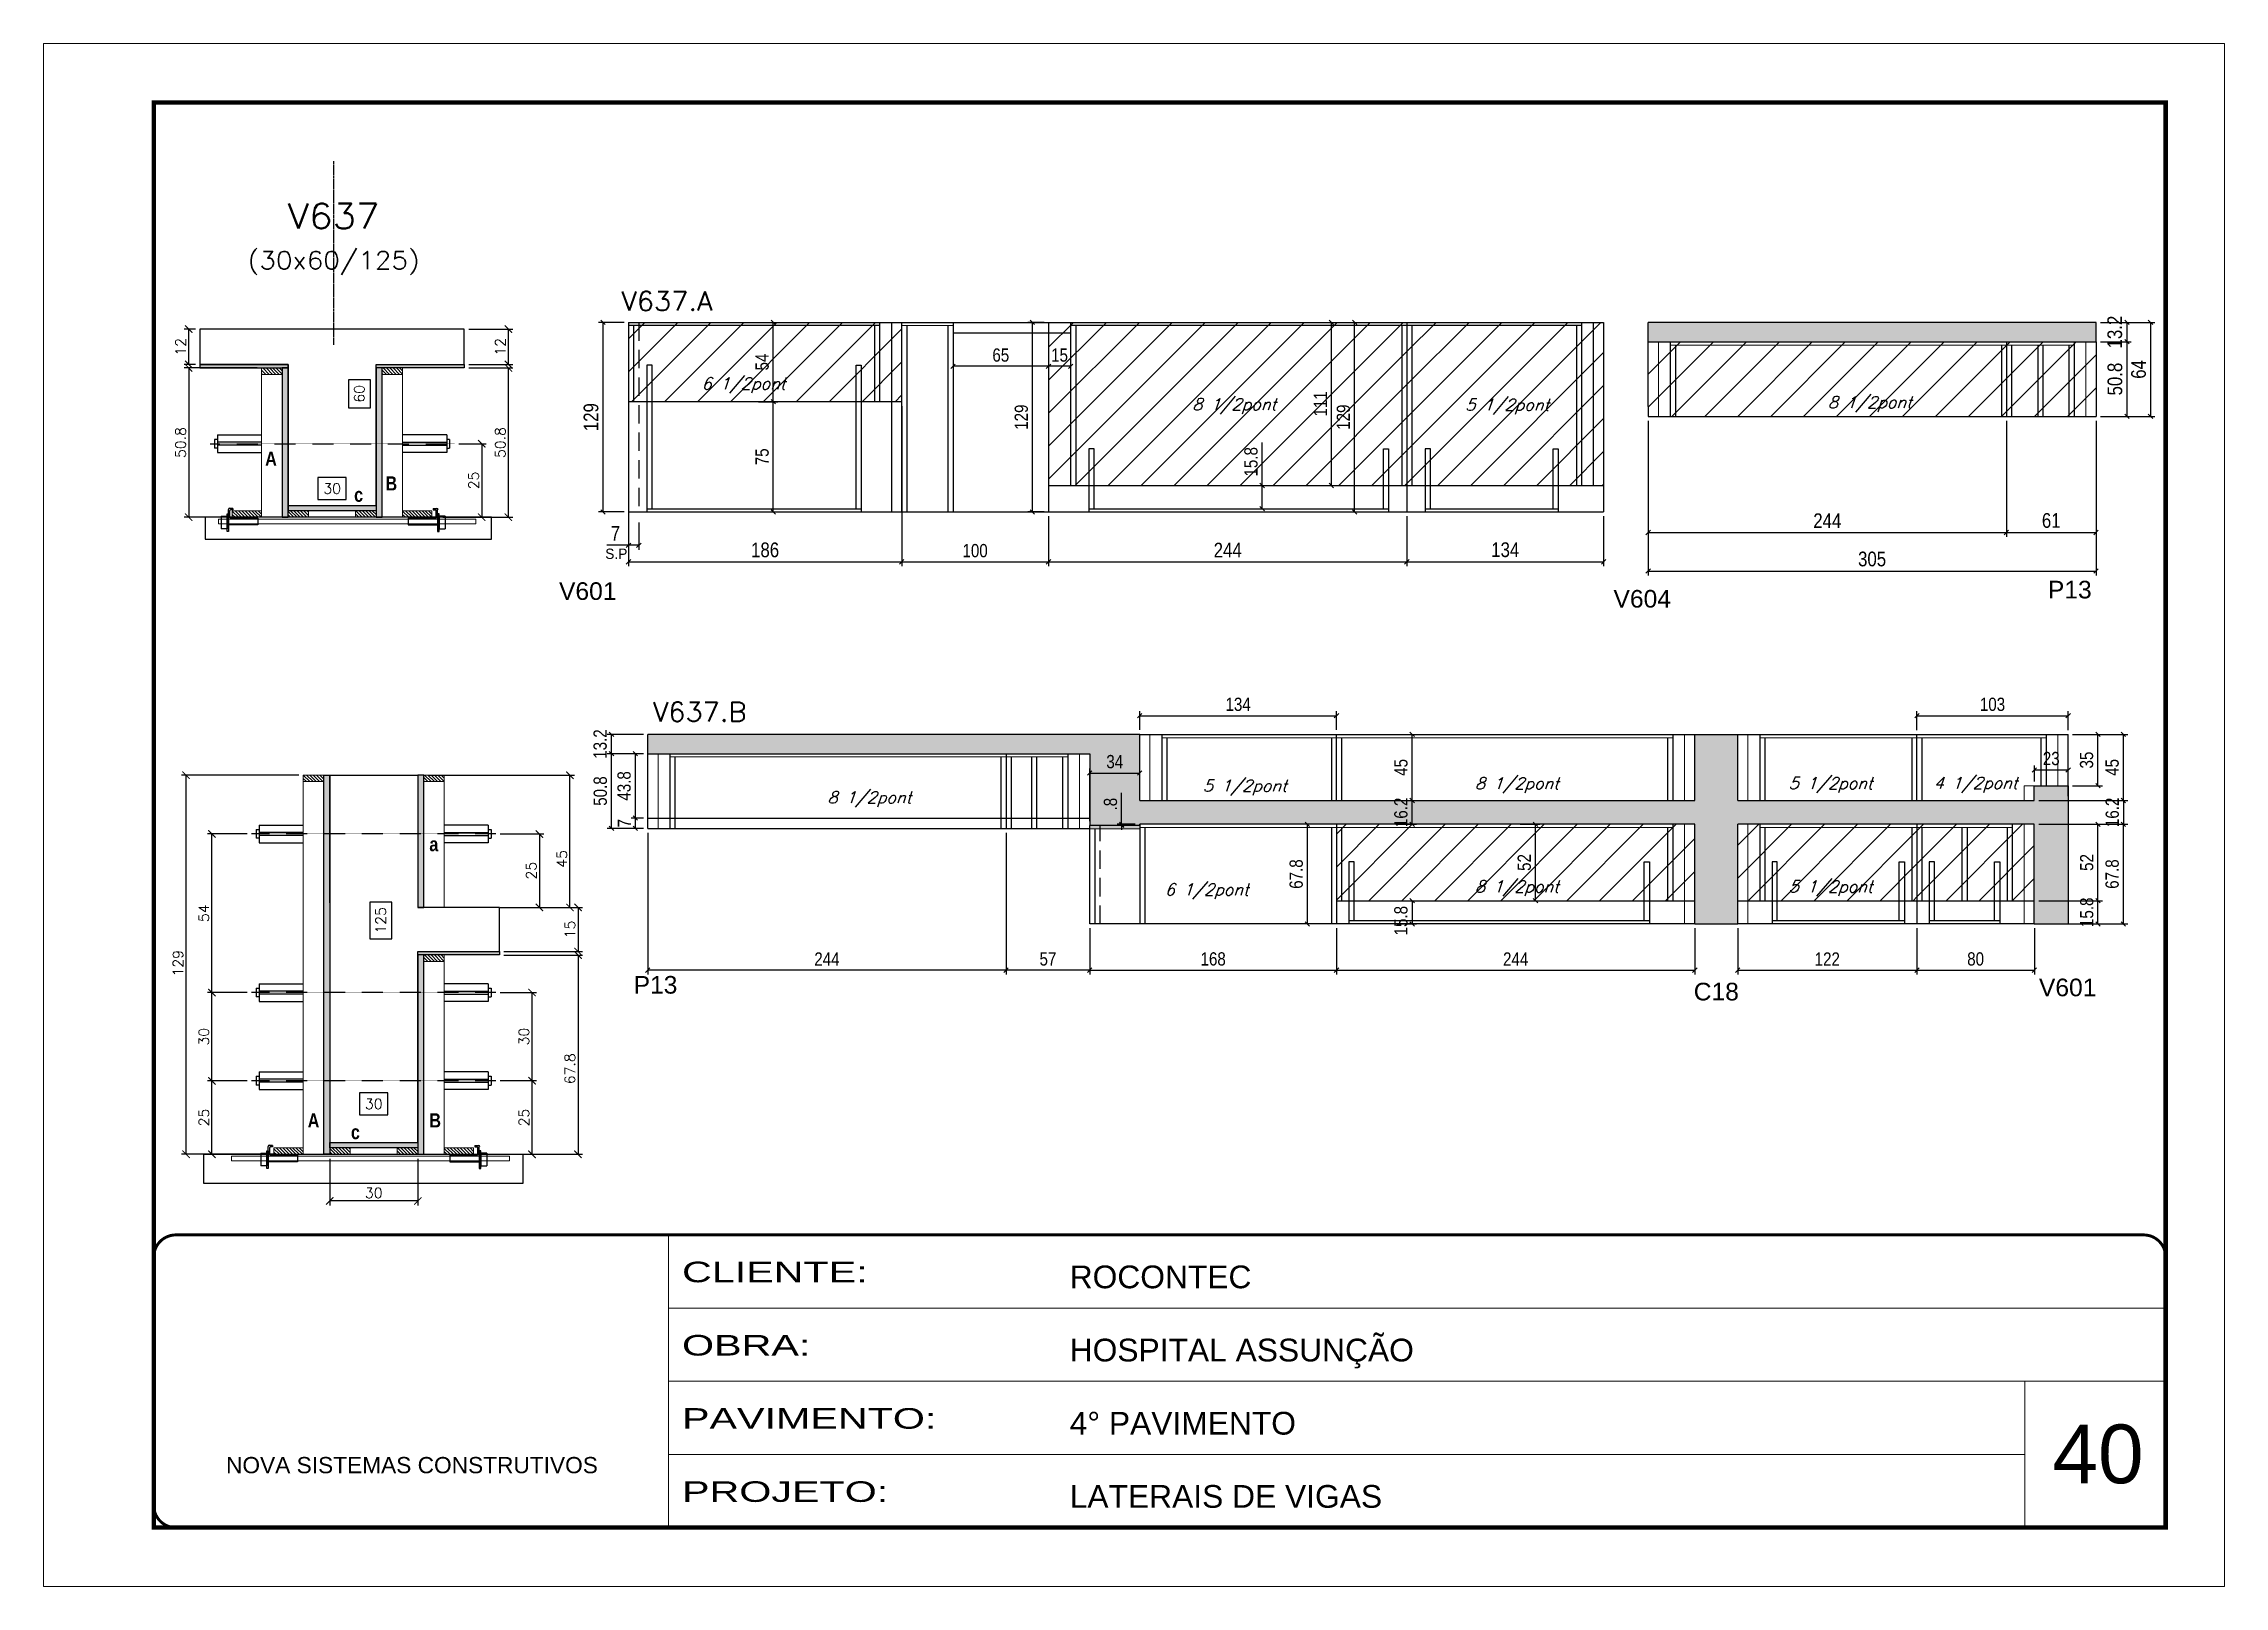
# Model space of a CAD drawing. Extents: x -20960 to -5926, y -2106 to 21915.
# Drawn here: x -7452 to -5967, y 10528 to 11578 of the extents above; entities that cross this region are included whole.
import ezdxf
from ezdxf.enums import TextEntityAlignment as Align

# ---------------------------------------------------------------- set-up
doc = ezdxf.new("R2010")
doc.units = 0
for name, pattern in [('CONTINUO', [0]), ('DASHED', [0.75, 0.5, -0.25]), ('HIDDEN', [0.375, 0.25, -0.125])]:
    doc.linetypes.add(name, pattern=pattern)
for name, color, linetype in [('5', 5, 'Continuous'), ('barrote', 251, 'Continuous'), ('COTA', 241, 'Continuous'), ('Cota Seção (2x)', 4, 'Continuous'), ('detalhes', 4, 'Continuous'), ('Painéis', 200, 'Continuous'), ('presilha', 1, 'Continuous'), ('Reaproveitamento', 251, 'Continuous'), ('SARR_2.2x7', 40, 'Continuous'), ('SARR_3.5x7', 81, 'Continuous'), ('TENSOR', 3, 'Continuous'), ('texto', 7, 'Continuous'), ('Texto de Titulo', 7, 'Continuous'), ('Texto Qtd Sarr', 242, 'Continuous')]:
    doc.layers.add(name, color=color, linetype=linetype)
for name, color, linetype, lineweight in [('CARIMBO', 255, 'Continuous', 9), ('CONCRETO', 251, 'Continuous', 25), ('Folhas', 255, 'Continuous', 9), ('Hachura', 251, 'Continuous', 9), ('Madeira', 126, 'Continuous', 18), ('Sarr 2.2x7', 40, 'Continuous', 9), ('SARRAFO DE PRESSAO', 251, 'DASHED', 9), ('SCO-___-LAJ', 2, 'Continuous', 0), ('Texto Seção', 7, 'Continuous', 15)]:
    doc.layers.add(name, color=color, linetype=linetype, lineweight=lineweight)
doc.styles.add('ARIAL', font='arial.ttf')
doc.styles.add('COTA TECNICA', font='techl___.ttf', dxfattribs={"height": 10})
doc.styles.add('COTA TECNICA-50', font='techl___.ttf', dxfattribs={"height": 9})
doc.styles.add('REGUA-120', font='ROMANS.shx', dxfattribs={"height": 15})
doc.styles.add('Romans', font='romans.shx')
doc.styles.add('ROMAS860', font='ROMAS860.SHX')
doc.styles.get("Standard").update_dxf_attribs({"font": 'arial.ttf'})
doc.styles.add('TECNICA', font='techb___.ttf', dxfattribs={"height": 10})
doc.styles.add('Tecnologia', font='')
doc.styles.get('Tecnologia').set_extended_font_data('Forgotten Futurist')
doc.dimstyles.new('COTA PAINEL-50', dxfattribs={"dimtxt": 9, "dimasz": 3, "dimexe": 3, "dimexo": 3, "dimgap": 3, "dimtad": 1, "dimdec": 1, "dimzin": 12, "dimdsep": 46, "dimtxsty": 'COTA TECNICA-50', "dimblk1": 'OBLIQUE', "dimblk2": 'OBLIQUE', "dimsah": 1, "dimcen": 0.9, "dimclrd": 4, "dimclre": 4, "dimclrt": 240, "dimadec": 1, "dimazin": 3, "dimtfac": 1, "dimtdec": 1, "dimtmove": 0, "dimatfit": 3, "dimfxl": 1, "dimtolj": 1, "dimtzin": 12, "dimarcsym": 0})
doc.dimstyles.new('Cota Seção (2x)', dxfattribs={"dimtxt": 7, "dimasz": 5, "dimexe": 3, "dimexo": 3, "dimgap": 2, "dimtad": 3, "dimdec": 1, "dimlfac": 0.5, "dimzin": 12, "dimdsep": 46, "dimtxsty": 'Romans', "dimblk": 'ARCHTICK', "dimcen": 0, "dimclrd": 4, "dimclre": 4, "dimclrt": 1, "dimadec": 1, "dimazin": 3, "dimtfac": 1, "dimtdec": 1, "dimtmove": 0, "dimatfit": 3, "dimldrblk": 'OBLIQUE', "dimfxl": 1, "dimtolj": 1, "dimtzin": 12, "dimarcsym": 0})
doc.dimstyles.new('Cota Seção interna', dxfattribs={"dimtxt": 7, "dimasz": 6, "dimexe": 0.18, "dimexo": 2, "dimgap": -4, "dimtad": 3, "dimdec": 1, "dimlfac": 0.5, "dimzin": 12, "dimdsep": 46, "dimtxsty": 'Romans', "dimblk": 'ARCHTICK', "dimcen": 0.09, "dimse1": 1, "dimse2": 1, "dimsd1": 1, "dimsd2": 1, "dimclrd": 180, "dimclre": 5, "dimclrt": 1, "dimadec": 0, "dimazin": 3, "dimtfac": 1, "dimtdec": 1, "dimtofl": 0, "dimtmove": 0, "dimatfit": 3, "dimldrblk": 'ARCHTICK', "dimfxl": 1, "dimtolj": 1, "dimtzin": 0, "dimarcsym": 0})
doc.dimstyles.new('PAINEL', dxfattribs={"dimtxt": 10, "dimasz": 3, "dimexe": 3, "dimexo": 3, "dimgap": 3, "dimtad": 1, "dimdec": 1, "dimzin": 12, "dimdsep": 46, "dimtxsty": 'COTA TECNICA', "dimblk1": 'OBLIQUE', "dimblk2": 'OBLIQUE', "dimsah": 1, "dimcen": 0.9, "dimclrd": 4, "dimclre": 4, "dimclrt": 240, "dimadec": 1, "dimazin": 3, "dimtfac": 1, "dimtdec": 1, "dimtmove": 0, "dimatfit": 3, "dimfxl": 1, "dimtolj": 1, "dimtzin": 12, "dimarcsym": 0})
pattern_1 = [(45, (-13.5, -4594.3), (-11.22532, 11.22532), [])]
pattern_2 = [(315, (15699.4544, 2592.7061), (1.12253202, 1.12253202), [])]

msp = doc.modelspace()

# ---------------------------------------------------------------- texts
at = {"layer": '5', "linetype": 'Continuous'}
for s, rotation, p in [('V601', 0.00004, (-7101.04, 11199.61)), ('P13', 359.99996, (-6087.18, 11200.62)), ('V604', 0.00004, (-6382.99, 11194.38)), ('P13', 359.99996, (-7050.24, 10931.64)), ('C18', 0.00004, (-6328.35, 10927.02)), ('V601', 0.00004, (-6093.28, 10929.85))]:
    msp.add_text(s, height=12, rotation=rotation, dxfattribs=at).set_placement(p)
at = {"layer": 'CARIMBO', "style": 'ARIAL'}
msp.add_text('40', height=40, dxfattribs=at).set_placement((-6084.14, 10598.36))
at = {"layer": 'detalhes', "style": 'TECNICA'}
for s, p in [('A', (-7301.14, 11290.93)), ('c', (-7240.56, 11266.39)), ('B', (-7219.18, 11274.09)), ('a', (-7189.34, 11028.55)), ('A', (-7272.17, 10840.54)), ('B', (-7189.34, 10840.55)), ('c', (-7242.74, 10832.59))]:
    msp.add_text(s, height=9.6, dxfattribs=at).set_placement(p)
at = {"layer": 'texto', "color": 2, "char_height": 8, "attachment_point": 5, "style": 'Romans'}
for s, insert in [('{\\Q19;\\C256;6 1/2pont}', (-6975.37, 11345.55)), ('{\\Q19;\\C256;8 1/2pont}', (-6641.24, 11331.43)), ('{\\Q19;\\C256;5 1/2pont}', (-6455.34, 11331.09)), ('{\\Q19;\\C256;8 1/2pont}', (-6208.44, 11332.8)), ('{\\Q19;\\C256;5 1/2pont}', (-6634.05, 11071.83)), ('{\\Q19;\\C256;8 1/2pont}', (-6448.73, 11073.43)), ('{\\Q19;\\C256;5 1/2pont}', (-6235.12, 11073.54)), ('{\\Q19;\\C256;4 1/2pont}', (-6136.45, 11073.69)), ('{\\Q19;\\C256;8 1/2pont}', (-6889.68, 11063.87)), ('{\\Q19;\\C256;6 1/2pont}', (-6659.98, 11001.17)), ('{\\Q19;\\C256;8 1/2pont}', (-6448.73, 11003.23)), ('{\\Q19;\\C256;5 1/2pont}', (-6235.12, 11003.23))]:
    msp.add_mtext(s, dxfattribs=dict(at, insert=insert))
at = {"layer": 'texto', "color": 4, "insert": (-7062.02, 11230.98), "char_height": 7, "attachment_point": 5, "style": 'ROMAS860'}
msp.add_mtext('S.P', dxfattribs=at)
at = {"layer": 'Texto Seção', "style": 'REGUA-120', "width": 1.05}
for s, p in [('V637.A', (-7058.57, 11396.5)), ('V637.B', (-7037.16, 11116.93))]:
    msp.add_text(s, height=13, dxfattribs=at).set_placement(p)

# ---------------------------------------------------------------- blocks, each defined once
blk = doc.blocks.new('9999999999')
at = {"color": 30, "linetype": 'CONTINUO'}
for p, q in [((98564.6, 34230.2), (98564.6, 34429.4)), ((98564.6, 34379.6), (99584, 34379.6)), ((98564.6, 34329.8), (99488, 34329.8)), ((99584, 34329.8), (99488, 34329.8)), ((99488, 34329.8), (99488, 34230.2)), ((98564.6, 34280), (99488, 34280))]:
    blk.add_line(p, q, dxfattribs=at)
at = {"color": 30, "linetype": 'CONTINUO', "const_width": 2}
blk.add_lwpolyline([(99584, 34230.2), (99584, 34414.4, 0.414214), (99569, 34429.4), (98229, 34429.4, 0.414214), (98214, 34414.4), (98214, 34245.2, 0.414214), (98229, 34230.2), (99584, 34230.2)], format="xyb", dxfattribs=at)
at = {"layer": 'Folhas'}
blk.add_lwpolyline([(98139, 34190.2), (99624, 34190.2), (99624, 35240.2), (98139, 35240.2)], close=True, dxfattribs=at)
at = {"layer": 'Folhas', "color": 30, "const_width": 3}
blk.add_lwpolyline([(98214, 34230.2), (99584, 34230.2), (99584, 35200.2), (98214, 35200.2)], close=True, dxfattribs=at)
at = {"color": 7, "linetype": 'Continuous', "ltscale": 5, "style": 'ARIAL'}
for s, height, p in [('ROCONTEC', 15.48, (98837.7, 34393.1)), ('HOSPITAL ASSUNÇÃO', 15.483, (98837.7, 34343.3)), ('4° PAVIMENTO', 15.483, (98837.7, 34293.5)), ('NOVA SISTEMAS CONSTRUTIVOS', 11.059, (98263.2, 34267.2)), ('LATERAIS DE VIGAS', 15.483, (98837.7, 34243.7))]:
    blk.add_text(s, height=height, dxfattribs=at).set_placement(p)
at = {"layer": 'Folhas', "color": 7, "style": 'Tecnologia', "width": 1.5}
for s, p in [('CLIENTE:', (98573.7, 34397.2)), ('OBRA:', (98573.7, 34347.3)), ('PAVIMENTO:', (98573.7, 34297.5)), ('PROJETO:', (98573.7, 34247.7))]:
    blk.add_text(s, height=14, dxfattribs=at).set_placement(p)
blk = doc.blocks.new('titulo1')
at = {"layer": 'Defpoints', "color": 252, "linetype": 'HIDDEN', "ltscale": 2}
blk.add_line((0, 0), (0, 125), dxfattribs=at)
at = {"layer": 'Defpoints', "style": 'Romans', "oblique": 15}
blk.add_attdef('FOLHA', text='', height=10, dxfattribs=at).set_placement((0, 15.6), align=Align.MIDDLE_CENTER)
at = {"layer": 'Texto Qtd Sarr', "color": 3, "style": 'Romans', "oblique": 15}
for tag, height, p in [('TITULO', 17, (0, 71.4)), ('SEÇÃO', 12, (0, 41.5))]:
    blk.add_attdef(tag, text='', height=height, dxfattribs=at).set_placement(p, align=Align.MIDDLE_CENTER)
blk = doc.blocks.new('_ArchTick')
at = {"color": 0, "linetype": 'ByBlock', "const_width": 0.15}
blk.add_lwpolyline([(-0.5, -0.5), (0.5, 0.5)], dxfattribs=at)
blk = doc.blocks.new('*D1347')
at = {"layer": 'COTA', "color": 4, "lineweight": -2, "transparency": 16777216}
for p, q in [((-7162.5, 11357.5), (-7132.5, 11357.5)), ((-7135.5, 11255.9), (-7135.5, 11357.5)), ((-7180.1, 11255.9), (-7132.5, 11255.9))]:
    blk.add_line(p, q, dxfattribs=at)
at = {"layer": 'Defpoints', "color": 0, "transparency": 16777216}
for p in [(-7165.5, 11357.5), (-7135.5, 11357.5), (-7183.1, 11255.9)]:
    blk.add_point(p, dxfattribs=at)
at = {"layer": 'COTA', "color": 4, "lineweight": -2, "transparency": 16777216, "xscale": 5, "yscale": 5, "zscale": 5}
for p, rotation in [((-7135.5, 11357.5), 90), ((-7135.5, 11255.9), 270)]:
    blk.add_blockref('_ArchTick', p, dxfattribs=dict(at, rotation=rotation))
at = {"layer": 'COTA', "color": 1, "transparency": 16777216, "insert": (-7141, 11306.7), "char_height": 7, "attachment_point": 5, "rotation": 90, "style": 'Romans'}
blk.add_mtext('\\A1;50.8', dxfattribs=at)
blk = doc.blocks.new('_Oblique')
at = {"color": 0, "linetype": 'ByBlock', "lineweight": -2}
blk.add_line((-0.5, -0.5), (0.5, 0.5), dxfattribs=at)
blk = doc.blocks.new('*D1348')
at = {"layer": 'COTA', "color": 4, "lineweight": -2, "transparency": 16777216}
for p, q in [((-7162.5, 11383.9), (-7132.5, 11383.9)), ((-7135.5, 11359.9), (-7135.5, 11383.9)), ((-7162.5, 11359.9), (-7132.5, 11359.9))]:
    blk.add_line(p, q, dxfattribs=at)
at = {"layer": 'Defpoints', "color": 0, "transparency": 16777216}
for p in [(-7165.5, 11383.9), (-7135.5, 11383.9), (-7165.5, 11359.9)]:
    blk.add_point(p, dxfattribs=at)
at = {"layer": 'COTA', "color": 4, "lineweight": -2, "transparency": 16777216, "xscale": 5, "yscale": 5, "zscale": 5}
for p, rotation in [((-7135.5, 11383.9), 90), ((-7135.5, 11359.9), 270)]:
    blk.add_blockref('_ArchTick', p, dxfattribs=dict(at, rotation=rotation))
at = {"layer": 'COTA', "color": 1, "transparency": 16777216, "insert": (-7141, 11371.9), "char_height": 7, "attachment_point": 5, "rotation": 90, "style": 'Romans'}
blk.add_mtext('\\A1;12', dxfattribs=at)
blk = doc.blocks.new('*D1349')
at = {"layer": 'Cota Seção (2x)', "color": 180, "lineweight": -2, "transparency": 16777216}
for p, q in [((-7229.5, 11349.4), (-7244.5, 11349.4)), ((-7244.5, 11349.4), (-7244.5, 11330.4)), ((-7229.5, 11330.4), (-7229.5, 11349.4)), ((-7244.5, 11330.4), (-7229.5, 11330.4))]:
    blk.add_line(p, q, dxfattribs=at)
at = {"layer": 'Defpoints', "color": 0, "transparency": 16777216}
for p in [(-7225.5, 11383.9), (-7225.5, 11383.9), (-7225.5, 11263.9)]:
    blk.add_point(p, dxfattribs=at)
at = {"layer": 'Cota Seção (2x)', "color": 1, "transparency": 16777216, "insert": (-7237, 11339.9), "char_height": 7, "attachment_point": 5, "rotation": 90, "style": 'Romans'}
blk.add_mtext('\\A1;60', dxfattribs=at)
blk = doc.blocks.new('PRESILHA METÁLICA 1')
at = {"layer": 'presilha'}
for p, q in [((0, 13), (6, 13)), ((0, 13), (0, 0)), ((6, 0), (0, 0)), ((6, 15.5), (7.5, 15.5)), ((6, -2.5), (6, 15.5)), ((6, 13), (6, 0)), ((7.5, 10.6), (7.5, 19.9)), ((7.5, 15.5), (7.5, -2.5)), ((37.5, 4.1), (7.5, 4.1)), ((12, 21), (8.6, 21)), ((9, 11.6), (9, 18.9)), ((12, 19.5), (9.6, 19.5)), ((37.5, 11), (9.6, 11)), ((12, 21), (12, 19.5)), ((37.5, 11), (37.5, 4.1)), ((7.5, -2.5), (6, -2.5))]:
    blk.add_line(p, q, dxfattribs=at)
for centre, radius, start, end in [((8.6, 19.9), 1.14, 90, 180), ((9.6, 18.9), 0.57, 90, 180), ((9.6, 11.6), 0.57, 180, 270)]:
    blk.add_arc(centre, radius, start, end, dxfattribs=at)
blk = doc.blocks.new('*D1324')
at = {"layer": 'Cota Seção (2x)', "color": 180, "lineweight": -2, "transparency": 16777216}
for p, q in [((-7245.9, 11282.9), (-7265.2, 11282.9)), ((-7265.2, 11282.9), (-7265.2, 11267.9)), ((-7245.9, 11267.9), (-7245.9, 11282.9)), ((-7265.2, 11267.9), (-7245.9, 11267.9))]:
    blk.add_line(p, q, dxfattribs=at)
at = {"layer": 'Defpoints', "color": 0, "transparency": 16777216}
for p in [(-7225.5, 11263.9), (-7285.5, 11255.9), (-7225.5, 11255.9)]:
    blk.add_point(p, dxfattribs=at)
at = {"layer": 'Cota Seção (2x)', "color": 1, "transparency": 16777216, "insert": (-7255.5, 11275.4), "char_height": 7, "attachment_point": 5, "style": 'Romans'}
blk.add_mtext('\\A1;30', dxfattribs=at)
blk = doc.blocks.new('*D1325')
at = {"layer": 'COTA', "color": 4, "lineweight": -2, "transparency": 16777216}
for p, q in [((-7306.5, 11357.5), (-7356.2, 11357.5)), ((-7353.2, 11357.5), (-7353.2, 11255.9)), ((-7306.5, 11255.9), (-7356.2, 11255.9))]:
    blk.add_line(p, q, dxfattribs=at)
at = {"layer": 'Defpoints', "color": 0, "transparency": 16777216}
for p in [(-7303.5, 11357.5), (-7353.2, 11255.9), (-7303.5, 11255.9)]:
    blk.add_point(p, dxfattribs=at)
at = {"layer": 'COTA', "color": 4, "lineweight": -2, "transparency": 16777216, "xscale": 5, "yscale": 5, "zscale": 5}
for p, rotation in [((-7353.2, 11357.5), 90), ((-7353.2, 11255.9), 270)]:
    blk.add_blockref('_ArchTick', p, dxfattribs=dict(at, rotation=rotation))
at = {"layer": 'COTA', "color": 1, "transparency": 16777216, "insert": (-7358.7, 11306.7), "char_height": 7, "attachment_point": 5, "rotation": 90, "style": 'Romans'}
blk.add_mtext('\\A1;50.8', dxfattribs=at)
blk = doc.blocks.new('*D1326')
at = {"layer": 'COTA', "color": 4, "lineweight": -2, "transparency": 16777216}
for p, q in [((-7169.2, 11305.9), (-7150.7, 11305.9)), ((-7153.7, 11305.9), (-7153.7, 11255.9)), ((-7169.2, 11255.9), (-7150.7, 11255.9))]:
    blk.add_line(p, q, dxfattribs=at)
at = {"layer": 'Defpoints', "color": 0, "transparency": 16777216}
for p in [(-7172.2, 11305.9), (-7172.2, 11255.9), (-7153.7, 11255.9)]:
    blk.add_point(p, dxfattribs=at)
at = {"layer": 'COTA', "color": 4, "lineweight": -2, "transparency": 16777216, "xscale": 5, "yscale": 5, "zscale": 5}
for p, rotation in [((-7153.7, 11305.9), 90), ((-7153.7, 11255.9), 270)]:
    blk.add_blockref('_ArchTick', p, dxfattribs=dict(at, rotation=rotation))
at = {"layer": 'COTA', "color": 1, "transparency": 16777216, "insert": (-7159.2, 11280.9), "char_height": 7, "attachment_point": 5, "rotation": 90, "style": 'Romans'}
blk.add_mtext('\\A1;25', dxfattribs=at)
blk = doc.blocks.new('*D1327')
at = {"layer": 'COTA', "color": 4, "lineweight": -2, "transparency": 16777216}
for p, q in [((-7348.5, 11383.9), (-7356.2, 11383.9)), ((-7353.2, 11359.9), (-7353.2, 11383.9)), ((-7348.5, 11359.9), (-7356.2, 11359.9))]:
    blk.add_line(p, q, dxfattribs=at)
at = {"layer": 'Defpoints', "color": 0, "transparency": 16777216}
for p in [(-7353.2, 11383.9), (-7345.5, 11383.9), (-7345.5, 11359.9)]:
    blk.add_point(p, dxfattribs=at)
at = {"layer": 'COTA', "color": 4, "lineweight": -2, "transparency": 16777216, "xscale": 5, "yscale": 5, "zscale": 5}
for p, rotation in [((-7353.2, 11383.9), 90), ((-7353.2, 11359.9), 270)]:
    blk.add_blockref('_ArchTick', p, dxfattribs=dict(at, rotation=rotation))
at = {"layer": 'COTA', "color": 1, "transparency": 16777216, "insert": (-7358.7, 11371.9), "char_height": 7, "attachment_point": 5, "rotation": 90, "style": 'Romans'}
blk.add_mtext('\\A1;12', dxfattribs=at)
blk = doc.blocks.new('*D1328')
at = {"layer": 'COTA', "color": 4, "lineweight": -2, "transparency": 16777216}
for p, q in [((-7278.2, 11080.3), (-7358, 11080.3)), ((-7355, 10822.3), (-7355, 11080.3)), ((-7293.8, 10822.3), (-7358, 10822.3))]:
    blk.add_line(p, q, dxfattribs=at)
at = {"layer": 'Defpoints', "color": 0, "transparency": 16777216}
for p in [(-7355, 11080.3), (-7275.2, 11080.3), (-7290.8, 10822.3)]:
    blk.add_point(p, dxfattribs=at)
at = {"layer": 'COTA', "color": 4, "lineweight": -2, "transparency": 16777216, "xscale": 5, "yscale": 5, "zscale": 5}
for p, rotation in [((-7355, 11080.3), 90), ((-7355, 10822.3), 270)]:
    blk.add_blockref('_ArchTick', p, dxfattribs=dict(at, rotation=rotation))
at = {"layer": 'COTA', "color": 1, "transparency": 16777216, "insert": (-7360.5, 10952.3), "char_height": 7, "attachment_point": 5, "rotation": 90, "style": 'Romans'}
blk.add_mtext('\\A1;129', dxfattribs=at)
blk = doc.blocks.new('*D1329')
at = {"layer": 'Cota Seção (2x)', "color": 180, "lineweight": -2, "transparency": 16777216}
for p, q in [((-7214.9, 10994), (-7229.9, 10994)), ((-7229.9, 10994), (-7229.9, 10969)), ((-7214.9, 10969), (-7214.9, 10994)), ((-7229.9, 10969), (-7214.9, 10969))]:
    blk.add_line(p, q, dxfattribs=at)
at = {"layer": 'Defpoints', "color": 0, "transparency": 16777216}
for p in [(-7257.2, 11080.3), (-7210.9, 11080.3), (-7257.2, 10830.3)]:
    blk.add_point(p, dxfattribs=at)
at = {"layer": 'Cota Seção (2x)', "color": 1, "transparency": 16777216, "insert": (-7222.4, 10981.5), "char_height": 7, "attachment_point": 5, "rotation": 90, "style": 'Romans'}
blk.add_mtext('\\A1;125', dxfattribs=at)
blk = doc.blocks.new('*D1330')
at = {"layer": 'COTA', "color": 4, "lineweight": -2, "transparency": 16777216}
for p, q in [((-7138.6, 10990.3), (-7085.1, 10990.3)), ((-7088.1, 10990.3), (-7088.1, 10960.3)), ((-7138.6, 10960.3), (-7085.1, 10960.3))]:
    blk.add_line(p, q, dxfattribs=at)
at = {"layer": 'Defpoints', "color": 0, "transparency": 16777216}
for p in [(-7141.6, 10990.3), (-7141.6, 10960.3), (-7088.1, 10960.3)]:
    blk.add_point(p, dxfattribs=at)
at = {"layer": 'COTA', "color": 4, "lineweight": -2, "transparency": 16777216, "xscale": 5, "yscale": 5, "zscale": 5}
for p, rotation in [((-7088.1, 10990.3), 90), ((-7088.1, 10960.3), 270)]:
    blk.add_blockref('_ArchTick', p, dxfattribs=dict(at, rotation=rotation))
at = {"layer": 'COTA', "color": 1, "transparency": 16777216, "insert": (-7093.6, 10975.3), "char_height": 7, "attachment_point": 5, "rotation": 90, "style": 'Romans'}
blk.add_mtext('\\A1;15', dxfattribs=at)
blk = doc.blocks.new('*D1331')
at = {"layer": 'COTA', "color": 4, "lineweight": -2, "transparency": 16777216}
for p, q in [((-7138.6, 10957.9), (-7085.1, 10957.9)), ((-7088.1, 10957.9), (-7088.1, 10822.3)), ((-7160.6, 10822.3), (-7085.1, 10822.3))]:
    blk.add_line(p, q, dxfattribs=at)
at = {"layer": 'Defpoints', "color": 0, "transparency": 16777216}
for p in [(-7141.6, 10957.9), (-7163.6, 10822.3), (-7088.1, 10822.3)]:
    blk.add_point(p, dxfattribs=at)
at = {"layer": 'COTA', "color": 4, "lineweight": -2, "transparency": 16777216, "xscale": 5, "yscale": 5, "zscale": 5}
for p, rotation in [((-7088.1, 10957.9), 90), ((-7088.1, 10822.3), 270)]:
    blk.add_blockref('_ArchTick', p, dxfattribs=dict(at, rotation=rotation))
at = {"layer": 'COTA', "color": 1, "transparency": 16777216, "insert": (-7093.6, 10880.5), "char_height": 7, "attachment_point": 5, "rotation": 90, "style": 'Romans'}
blk.add_mtext('\\A1;67.8', dxfattribs=at)
blk = doc.blocks.new('*D1332')
at = {"layer": 'COTA', "color": 4, "lineweight": -2, "transparency": 16777216}
for p, q in [((-7257.2, 10819.3), (-7257.2, 10787.5)), ((-7197.2, 10819.3), (-7197.2, 10787.5)), ((-7197.2, 10790.5), (-7257.2, 10790.5))]:
    blk.add_line(p, q, dxfattribs=at)
at = {"layer": 'Defpoints', "color": 0, "transparency": 16777216}
for p in [(-7257.2, 10822.3), (-7197.2, 10822.3), (-7257.2, 10790.5)]:
    blk.add_point(p, dxfattribs=at)
at = {"layer": 'COTA', "color": 4, "lineweight": -2, "transparency": 16777216, "xscale": 5, "yscale": 5, "zscale": 5, "rotation": 180}
blk.add_blockref('_ArchTick', (-7257.2, 10790.5), dxfattribs=at)
at = {"layer": 'COTA', "color": 4, "lineweight": -2, "transparency": 16777216, "xscale": 5, "yscale": 5, "zscale": 5}
blk.add_blockref('_ArchTick', (-7197.2, 10790.5), dxfattribs=at)
at = {"layer": 'COTA', "color": 1, "transparency": 16777216, "insert": (-7227.2, 10796), "char_height": 7, "attachment_point": 5, "style": 'Romans'}
blk.add_mtext('\\A1;30', dxfattribs=at)
blk = doc.blocks.new('*D1412')
at = {"layer": 'COTA', "color": 4, "lineweight": -2, "transparency": 16777216}
for p, q in [((-7313.5, 10872.3), (-7340.4, 10872.3)), ((-7337.4, 10822.3), (-7337.4, 10872.3)), ((-7298.2, 10822.3), (-7340.4, 10822.3))]:
    blk.add_line(p, q, dxfattribs=at)
at = {"layer": 'Defpoints', "color": 0, "transparency": 16777216}
for p in [(-7337.4, 10872.3), (-7310.5, 10872.3), (-7295.2, 10822.3)]:
    blk.add_point(p, dxfattribs=at)
at = {"layer": 'COTA', "color": 4, "lineweight": -2, "transparency": 16777216, "xscale": 5, "yscale": 5, "zscale": 5}
for p, rotation in [((-7337.4, 10872.3), 90), ((-7337.4, 10822.3), 270)]:
    blk.add_blockref('_ArchTick', p, dxfattribs=dict(at, rotation=rotation))
at = {"layer": 'COTA', "color": 1, "transparency": 16777216, "insert": (-7342.9, 10847.3), "char_height": 7, "attachment_point": 5, "rotation": 90, "style": 'Romans'}
blk.add_mtext('\\A1;25', dxfattribs=at)
blk = doc.blocks.new('*D1413')
at = {"layer": 'COTA', "color": 4, "lineweight": -2, "transparency": 16777216}
for p, q in [((-7190.2, 11080.3), (-7090.6, 11080.3)), ((-7093.6, 10990.3), (-7093.6, 11080.3)), ((-7138.6, 10990.3), (-7090.6, 10990.3))]:
    blk.add_line(p, q, dxfattribs=at)
at = {"layer": 'Defpoints', "color": 0, "transparency": 16777216}
for p in [(-7193.2, 11080.3), (-7093.6, 11080.3), (-7141.6, 10990.3)]:
    blk.add_point(p, dxfattribs=at)
at = {"layer": 'COTA', "color": 4, "lineweight": -2, "transparency": 16777216, "xscale": 5, "yscale": 5, "zscale": 5}
for p, rotation in [((-7093.6, 11080.3), 90), ((-7093.6, 10990.3), 270)]:
    blk.add_blockref('_ArchTick', p, dxfattribs=dict(at, rotation=rotation))
at = {"layer": 'COTA', "color": 1, "transparency": 16777216, "insert": (-7099.1, 11023.3), "char_height": 7, "attachment_point": 5, "rotation": 90, "style": 'Romans'}
blk.add_mtext('\\A1;45', dxfattribs=at)
blk = doc.blocks.new('*D1414')
at = {"layer": 'Cota Seção (2x)', "color": 180, "lineweight": -2, "transparency": 16777216}
for p, q in [((-7217.5, 10864.1), (-7236.8, 10864.1)), ((-7236.8, 10864.1), (-7236.8, 10849.1)), ((-7217.5, 10849.1), (-7217.5, 10864.1)), ((-7236.8, 10849.1), (-7217.5, 10849.1))]:
    blk.add_line(p, q, dxfattribs=at)
at = {"layer": 'Defpoints', "color": 0, "transparency": 16777216}
for p in [(-7197.2, 10845.1), (-7257.2, 10830.3), (-7197.2, 10830.3)]:
    blk.add_point(p, dxfattribs=at)
at = {"layer": 'Cota Seção (2x)', "color": 1, "transparency": 16777216, "insert": (-7227.2, 10856.6), "char_height": 7, "attachment_point": 5, "style": 'Romans'}
blk.add_mtext('\\A1;30', dxfattribs=at)
blk = doc.blocks.new('*D1415')
at = {"layer": 'COTA', "color": 4, "lineweight": -2, "transparency": 16777216}
for p, q in [((-7141.2, 10872.4), (-7116.4, 10872.4)), ((-7119.4, 10822.3), (-7119.4, 10872.4)), ((-7156.2, 10822.3), (-7116.4, 10822.3))]:
    blk.add_line(p, q, dxfattribs=at)
at = {"layer": 'Defpoints', "color": 0, "transparency": 16777216}
for p in [(-7144.2, 10872.4), (-7119.4, 10872.4), (-7159.2, 10822.3)]:
    blk.add_point(p, dxfattribs=at)
at = {"layer": 'COTA', "color": 4, "lineweight": -2, "transparency": 16777216, "xscale": 5, "yscale": 5, "zscale": 5}
for p, rotation in [((-7119.4, 10872.4), 90), ((-7119.4, 10822.3), 270)]:
    blk.add_blockref('_ArchTick', p, dxfattribs=dict(at, rotation=rotation))
at = {"layer": 'COTA', "color": 1, "transparency": 16777216, "insert": (-7124.9, 10847.3), "char_height": 7, "attachment_point": 5, "rotation": 90, "style": 'Romans'}
blk.add_mtext('\\A1;25', dxfattribs=at)
blk = doc.blocks.new('*D1416')
at = {"layer": 'COTA', "color": 4, "lineweight": -2, "transparency": 16777216}
for p, q in [((-7141.2, 10932.4), (-7116.4, 10932.4)), ((-7119.4, 10872.4), (-7119.4, 10932.4)), ((-7141.2, 10872.4), (-7116.4, 10872.4))]:
    blk.add_line(p, q, dxfattribs=at)
at = {"layer": 'Defpoints', "color": 0, "transparency": 16777216}
for p in [(-7144.2, 10932.4), (-7119.4, 10932.4), (-7144.2, 10872.4)]:
    blk.add_point(p, dxfattribs=at)
at = {"layer": 'COTA', "color": 4, "lineweight": -2, "transparency": 16777216, "xscale": 5, "yscale": 5, "zscale": 5}
for p, rotation in [((-7119.4, 10932.4), 90), ((-7119.4, 10872.4), 270)]:
    blk.add_blockref('_ArchTick', p, dxfattribs=dict(at, rotation=rotation))
at = {"layer": 'COTA', "color": 1, "transparency": 16777216, "insert": (-7124.9, 10902.4), "char_height": 7, "attachment_point": 5, "rotation": 90, "style": 'Romans'}
blk.add_mtext('\\A1;30', dxfattribs=at)
blk = doc.blocks.new('*D1417')
at = {"layer": 'COTA', "color": 4, "lineweight": -2, "transparency": 16777216}
for p, q in [((-7141.2, 11040.3), (-7111.4, 11040.3)), ((-7114.4, 11040.3), (-7114.4, 10990.3)), ((-7141.2, 10990.3), (-7111.4, 10990.3))]:
    blk.add_line(p, q, dxfattribs=at)
at = {"layer": 'Defpoints', "color": 0, "transparency": 16777216}
for p in [(-7144.2, 11040.3), (-7144.2, 10990.3), (-7114.4, 10990.3)]:
    blk.add_point(p, dxfattribs=at)
at = {"layer": 'COTA', "color": 4, "lineweight": -2, "transparency": 16777216, "xscale": 5, "yscale": 5, "zscale": 5}
for p, rotation in [((-7114.4, 11040.3), 90), ((-7114.4, 10990.3), 270)]:
    blk.add_blockref('_ArchTick', p, dxfattribs=dict(at, rotation=rotation))
at = {"layer": 'COTA', "color": 1, "transparency": 16777216, "insert": (-7119.9, 11015.3), "char_height": 7, "attachment_point": 5, "rotation": 90, "style": 'Romans'}
blk.add_mtext('\\A1;25', dxfattribs=at)
blk = doc.blocks.new('*D1333')
at = {"layer": 'COTA', "color": 4, "linetype": 'ByBlock', "lineweight": -2, "transparency": 16777216}
for p, q in [((-6867.7, 11331.5), (-6867.7, 11222.5)), ((-7053.7, 11311.5), (-7053.7, 11222.5)), ((-7053.7, 11225.5), (-6867.7, 11225.5))]:
    blk.add_line(p, q, dxfattribs=at)
at = {"layer": 'Defpoints', "color": 0, "linetype": 'ByBlock', "transparency": 16777216}
for p in [(-6867.7, 11334.5), (-7053.7, 11314.5), (-6867.7, 11225.5)]:
    blk.add_point(p, dxfattribs=at)
at = {"layer": 'COTA', "color": 4, "linetype": 'ByBlock', "lineweight": -2, "transparency": 16777216, "xscale": 3, "yscale": 3, "zscale": 3, "rotation": 180}
blk.add_blockref('_Oblique', (-7053.7, 11225.5), dxfattribs=at)
at = {"layer": 'COTA', "color": 4, "linetype": 'ByBlock', "lineweight": -2, "transparency": 16777216, "xscale": 3, "yscale": 3, "zscale": 3}
blk.add_blockref('_Oblique', (-6867.7, 11225.5), dxfattribs=at)
at = {"layer": 'COTA', "color": 240, "linetype": 'ByBlock', "transparency": 16777216, "insert": (-6960.7, 11233.6), "char_height": 10, "attachment_point": 5, "style": 'COTA TECNICA'}
blk.add_mtext('\\A1;186', dxfattribs=at)
blk = doc.blocks.new('*D1418')
at = {"layer": 'COTA', "color": 4, "lineweight": -2, "ltscale": 25, "transparency": 16777216}
for p, q in [((-7056.7, 11388.5), (-7074.1, 11388.5)), ((-7071.1, 11388.5), (-7071.1, 11259.5)), ((-7056.7, 11259.5), (-7074.1, 11259.5))]:
    blk.add_line(p, q, dxfattribs=at)
at = {"layer": 'Defpoints', "color": 0, "ltscale": 25, "transparency": 16777216}
for p in [(-7053.7, 11388.5), (-7071.1, 11259.5), (-7053.7, 11259.5)]:
    blk.add_point(p, dxfattribs=at)
at = {"layer": 'COTA', "color": 4, "lineweight": -2, "ltscale": 25, "transparency": 16777216, "xscale": 3, "yscale": 3, "zscale": 3}
for p, rotation in [((-7071.1, 11388.5), 90), ((-7071.1, 11259.5), 270)]:
    blk.add_blockref('_Oblique', p, dxfattribs=dict(at, rotation=rotation))
at = {"layer": 'COTA', "color": 240, "ltscale": 25, "transparency": 16777216, "insert": (-7079.2, 11324), "char_height": 10, "attachment_point": 5, "rotation": 90, "style": 'COTA TECNICA'}
blk.add_mtext('\\A1;129', dxfattribs=at)
blk = doc.blocks.new('*D1334')
at = {"layer": 'COTA', "color": 4, "lineweight": -2, "ltscale": 25, "transparency": 16777216}
for p, q in [((-7053.7, 11252.2), (-7053.7, 11233.8)), ((-7046.7, 11252.2), (-7046.7, 11233.8)), ((-7053.7, 11236.8), (-7068.4, 11236.8)), ((-7046.7, 11236.8), (-7053.7, 11236.8))]:
    blk.add_line(p, q, dxfattribs=at)
at = {"layer": 'Defpoints', "color": 0, "ltscale": 25, "transparency": 16777216}
for p in [(-7053.7, 11255.2), (-7046.7, 11255.2), (-7053.7, 11236.8)]:
    blk.add_point(p, dxfattribs=at)
at = {"layer": 'COTA', "color": 4, "lineweight": -2, "ltscale": 25, "transparency": 16777216, "xscale": 3, "yscale": 3, "zscale": 3, "rotation": 180}
blk.add_blockref('_Oblique', (-7053.7, 11236.8), dxfattribs=at)
at = {"layer": 'COTA', "color": 4, "lineweight": -2, "ltscale": 25, "transparency": 16777216, "xscale": 3, "yscale": 3, "zscale": 3}
blk.add_blockref('_Oblique', (-7046.7, 11236.8), dxfattribs=at)
at = {"layer": 'COTA', "color": 240, "ltscale": 25, "transparency": 16777216, "insert": (-7062.6, 11244.9), "char_height": 10, "attachment_point": 5, "style": 'COTA TECNICA'}
blk.add_mtext('\\A1;7', dxfattribs=at)
blk = doc.blocks.new('*D1419')
at = {"layer": 'COTA', "color": 4, "lineweight": -2, "ltscale": 25, "transparency": 16777216}
for p, q in [((-6767.7, 11256.5), (-6767.7, 11222.5)), ((-6523.7, 11256.5), (-6523.7, 11222.5)), ((-6767.7, 11225.5), (-6523.7, 11225.5))]:
    blk.add_line(p, q, dxfattribs=at)
at = {"layer": 'Defpoints', "color": 0, "ltscale": 25, "transparency": 16777216}
for p in [(-6767.7, 11259.5), (-6523.7, 11259.5), (-6523.7, 11225.5)]:
    blk.add_point(p, dxfattribs=at)
at = {"layer": 'COTA', "color": 4, "lineweight": -2, "ltscale": 25, "transparency": 16777216, "xscale": 3, "yscale": 3, "zscale": 3, "rotation": 180}
blk.add_blockref('_Oblique', (-6767.7, 11225.5), dxfattribs=at)
at = {"layer": 'COTA', "color": 4, "lineweight": -2, "ltscale": 25, "transparency": 16777216, "xscale": 3, "yscale": 3, "zscale": 3}
blk.add_blockref('_Oblique', (-6523.7, 11225.5), dxfattribs=at)
at = {"layer": 'COTA', "color": 240, "ltscale": 25, "transparency": 16777216, "insert": (-6645.7, 11233.5), "char_height": 10, "attachment_point": 5, "style": 'COTA TECNICA'}
blk.add_mtext('\\A1;244', dxfattribs=at)
blk = doc.blocks.new('*D1420')
at = {"layer": 'COTA', "color": 4, "lineweight": -2, "ltscale": 25, "transparency": 16777216}
for p, q in [((-6523.7, 11256.5), (-6523.7, 11222.5)), ((-6389.7, 11256.5), (-6389.7, 11222.5)), ((-6523.7, 11225.5), (-6389.7, 11225.5))]:
    blk.add_line(p, q, dxfattribs=at)
at = {"layer": 'Defpoints', "color": 0, "ltscale": 25, "transparency": 16777216}
for p in [(-6523.7, 11259.5), (-6389.7, 11259.5), (-6389.7, 11225.5)]:
    blk.add_point(p, dxfattribs=at)
at = {"layer": 'COTA', "color": 4, "lineweight": -2, "ltscale": 25, "transparency": 16777216, "xscale": 3, "yscale": 3, "zscale": 3, "rotation": 180}
blk.add_blockref('_Oblique', (-6523.7, 11225.5), dxfattribs=at)
at = {"layer": 'COTA', "color": 4, "lineweight": -2, "ltscale": 25, "transparency": 16777216, "xscale": 3, "yscale": 3, "zscale": 3}
blk.add_blockref('_Oblique', (-6389.7, 11225.5), dxfattribs=at)
at = {"layer": 'COTA', "color": 240, "ltscale": 25, "transparency": 16777216, "insert": (-6456.7, 11233.7), "char_height": 10, "attachment_point": 5, "style": 'COTA TECNICA'}
blk.add_mtext('\\A1;134', dxfattribs=at)
blk = doc.blocks.new('*D1421')
at = {"layer": 'COTA', "color": 4, "lineweight": -2, "transparency": 16777216}
for p, q in [((-6767.7, 11378.5), (-6767.7, 11355.6)), ((-6752.7, 11378.5), (-6752.7, 11355.6)), ((-6752.7, 11358.6), (-6767.7, 11358.6))]:
    blk.add_line(p, q, dxfattribs=at)
at = {"layer": 'Defpoints', "color": 0, "transparency": 16777216}
for p in [(-6767.7, 11381.5), (-6752.7, 11381.5), (-6767.7, 11358.6)]:
    blk.add_point(p, dxfattribs=at)
at = {"layer": 'COTA', "color": 4, "lineweight": -2, "transparency": 16777216, "xscale": 3, "yscale": 3, "zscale": 3, "rotation": 180}
blk.add_blockref('_Oblique', (-6767.7, 11358.6), dxfattribs=at)
at = {"layer": 'COTA', "color": 4, "lineweight": -2, "transparency": 16777216, "xscale": 3, "yscale": 3, "zscale": 3}
blk.add_blockref('_Oblique', (-6752.7, 11358.6), dxfattribs=at)
at = {"layer": 'COTA', "color": 240, "transparency": 16777216, "insert": (-6760.2, 11366.2), "char_height": 9, "attachment_point": 5, "style": 'COTA TECNICA-50'}
blk.add_mtext('\\A1;15', dxfattribs=at)
blk = doc.blocks.new('*D1422')
at = {"layer": 'COTA', "color": 4, "lineweight": -2, "transparency": 16777216}
for p, q in [((-6832.7, 11378.5), (-6832.7, 11355.6)), ((-6767.7, 11378.5), (-6767.7, 11355.6)), ((-6767.7, 11358.6), (-6832.7, 11358.6))]:
    blk.add_line(p, q, dxfattribs=at)
at = {"layer": 'Defpoints', "color": 0, "transparency": 16777216}
for p in [(-6832.7, 11381.5), (-6767.7, 11381.5), (-6832.7, 11358.6)]:
    blk.add_point(p, dxfattribs=at)
at = {"layer": 'COTA', "color": 4, "lineweight": -2, "transparency": 16777216, "xscale": 3, "yscale": 3, "zscale": 3, "rotation": 180}
blk.add_blockref('_Oblique', (-6832.7, 11358.6), dxfattribs=at)
at = {"layer": 'COTA', "color": 4, "lineweight": -2, "transparency": 16777216, "xscale": 3, "yscale": 3, "zscale": 3}
blk.add_blockref('_Oblique', (-6767.7, 11358.6), dxfattribs=at)
at = {"layer": 'COTA', "color": 240, "transparency": 16777216, "insert": (-6800.2, 11366.2), "char_height": 9, "attachment_point": 5, "style": 'COTA TECNICA-50'}
blk.add_mtext('\\A1;65', dxfattribs=at)
blk = doc.blocks.new('*D1423')
at = {"layer": 'COTA', "color": 4, "lineweight": -2, "transparency": 16777216}
for p, q in [((-6867.7, 11256.5), (-6867.7, 11222.5)), ((-6767.7, 11256.5), (-6767.7, 11222.5)), ((-6867.7, 11225.5), (-6767.7, 11225.5))]:
    blk.add_line(p, q, dxfattribs=at)
at = {"layer": 'Defpoints', "color": 0, "transparency": 16777216}
for p in [(-6867.7, 11259.5), (-6767.7, 11259.5), (-6767.7, 11225.5)]:
    blk.add_point(p, dxfattribs=at)
at = {"layer": 'COTA', "color": 4, "lineweight": -2, "transparency": 16777216, "xscale": 3, "yscale": 3, "zscale": 3, "rotation": 180}
blk.add_blockref('_Oblique', (-6867.7, 11225.5), dxfattribs=at)
at = {"layer": 'COTA', "color": 4, "lineweight": -2, "transparency": 16777216, "xscale": 3, "yscale": 3, "zscale": 3}
blk.add_blockref('_Oblique', (-6767.7, 11225.5), dxfattribs=at)
at = {"layer": 'COTA', "color": 240, "transparency": 16777216, "insert": (-6817.7, 11233.1), "char_height": 9, "attachment_point": 5, "style": 'COTA TECNICA-50'}
blk.add_mtext('\\A1;100', dxfattribs=at)
blk = doc.blocks.new('*D1424')
at = {"layer": 'COTA', "color": 4, "lineweight": -2, "ltscale": 25, "transparency": 16777216}
for p, q in [((-6359.4, 11321.5), (-6359.4, 11242.5)), ((-6115.4, 11321.5), (-6115.4, 11242.5)), ((-6359.4, 11245.5), (-6115.4, 11245.5))]:
    blk.add_line(p, q, dxfattribs=at)
at = {"layer": 'Defpoints', "color": 0, "ltscale": 25, "transparency": 16777216}
for p in [(-6359.4, 11324.5), (-6115.4, 11324.5), (-6115.4, 11245.5)]:
    blk.add_point(p, dxfattribs=at)
at = {"layer": 'COTA', "color": 4, "lineweight": -2, "ltscale": 25, "transparency": 16777216, "xscale": 3, "yscale": 3, "zscale": 3, "rotation": 180}
blk.add_blockref('_Oblique', (-6359.4, 11245.5), dxfattribs=at)
at = {"layer": 'COTA', "color": 4, "lineweight": -2, "ltscale": 25, "transparency": 16777216, "xscale": 3, "yscale": 3, "zscale": 3}
blk.add_blockref('_Oblique', (-6115.4, 11245.5), dxfattribs=at)
at = {"layer": 'COTA', "color": 240, "ltscale": 25, "transparency": 16777216, "insert": (-6237.4, 11253.5), "char_height": 10, "attachment_point": 5, "style": 'COTA TECNICA'}
blk.add_mtext('\\A1;244', dxfattribs=at)
blk = doc.blocks.new('*D1425')
at = {"layer": 'COTA', "color": 4, "lineweight": -2, "ltscale": 25, "transparency": 16777216}
for p, q in [((-6115.4, 11321.5), (-6115.4, 11242.5)), ((-6054.4, 11321.5), (-6054.4, 11242.5)), ((-6115.4, 11245.5), (-6054.4, 11245.5))]:
    blk.add_line(p, q, dxfattribs=at)
at = {"layer": 'Defpoints', "color": 0, "ltscale": 25, "transparency": 16777216}
for p in [(-6115.4, 11324.5), (-6054.4, 11324.5), (-6054.4, 11245.5)]:
    blk.add_point(p, dxfattribs=at)
at = {"layer": 'COTA', "color": 4, "lineweight": -2, "ltscale": 25, "transparency": 16777216, "xscale": 3, "yscale": 3, "zscale": 3, "rotation": 180}
blk.add_blockref('_Oblique', (-6115.4, 11245.5), dxfattribs=at)
at = {"layer": 'COTA', "color": 4, "lineweight": -2, "ltscale": 25, "transparency": 16777216, "xscale": 3, "yscale": 3, "zscale": 3}
blk.add_blockref('_Oblique', (-6054.4, 11245.5), dxfattribs=at)
at = {"layer": 'COTA', "color": 240, "ltscale": 25, "transparency": 16777216, "insert": (-6084.9, 11253.6), "char_height": 10, "attachment_point": 5, "style": 'COTA TECNICA'}
blk.add_mtext('\\A1;61', dxfattribs=at)
blk = doc.blocks.new('*D1426')
at = {"layer": 'COTA', "color": 4, "lineweight": -2, "ltscale": 25, "transparency": 16777216}
for p, q in [((-6051.4, 11375.3), (-6030.4, 11375.3)), ((-6033.4, 11375.3), (-6033.4, 11324.5)), ((-6051.4, 11324.5), (-6030.4, 11324.5))]:
    blk.add_line(p, q, dxfattribs=at)
at = {"layer": 'Defpoints', "color": 0, "ltscale": 25, "transparency": 16777216}
for p in [(-6054.4, 11375.3), (-6054.4, 11324.5), (-6033.4, 11324.5)]:
    blk.add_point(p, dxfattribs=at)
at = {"layer": 'COTA', "color": 4, "lineweight": -2, "ltscale": 25, "transparency": 16777216, "xscale": 3, "yscale": 3, "zscale": 3}
for p, rotation in [((-6033.4, 11375.3), 90), ((-6033.4, 11324.5), 270)]:
    blk.add_blockref('_Oblique', p, dxfattribs=dict(at, rotation=rotation))
at = {"layer": 'COTA', "color": 240, "ltscale": 25, "transparency": 16777216, "insert": (-6041.5, 11349.9), "char_height": 10, "attachment_point": 5, "rotation": 90, "style": 'COTA TECNICA'}
blk.add_mtext('\\A1;50.8', dxfattribs=at)
blk = doc.blocks.new('*D1335')
at = {"layer": 'COTA', "color": 4, "lineweight": -2, "ltscale": 25, "transparency": 16777216}
for p, q in [((-6359.4, 11321.5), (-6359.4, 11216.2)), ((-6054.4, 11321.5), (-6054.4, 11216.2)), ((-6359.4, 11219.2), (-6054.4, 11219.2))]:
    blk.add_line(p, q, dxfattribs=at)
at = {"layer": 'Defpoints', "color": 0, "ltscale": 25, "transparency": 16777216}
for p in [(-6359.4, 11324.5), (-6054.4, 11324.5), (-6054.4, 11219.2)]:
    blk.add_point(p, dxfattribs=at)
at = {"layer": 'COTA', "color": 4, "lineweight": -2, "ltscale": 25, "transparency": 16777216, "xscale": 3, "yscale": 3, "zscale": 3, "rotation": 180}
blk.add_blockref('_Oblique', (-6359.4, 11219.2), dxfattribs=at)
at = {"layer": 'COTA', "color": 4, "lineweight": -2, "ltscale": 25, "transparency": 16777216, "xscale": 3, "yscale": 3, "zscale": 3}
blk.add_blockref('_Oblique', (-6054.4, 11219.2), dxfattribs=at)
at = {"layer": 'COTA', "color": 240, "ltscale": 25, "transparency": 16777216, "insert": (-6206.9, 11227.4), "char_height": 10, "attachment_point": 5, "style": 'COTA TECNICA'}
blk.add_mtext('\\A1;305', dxfattribs=at)
blk = doc.blocks.new('*D1427')
at = {"layer": 'COTA', "color": 4, "lineweight": -2, "ltscale": 25, "transparency": 16777216}
for p, q in [((-6051.4, 11388.5), (-6030.4, 11388.5)), ((-6051.4, 11375.3), (-6030.4, 11375.3)), ((-6033.4, 11388.5), (-6033.4, 11375.3))]:
    blk.add_line(p, q, dxfattribs=at)
at = {"layer": 'Defpoints', "color": 0, "ltscale": 25, "transparency": 16777216}
for p in [(-6054.4, 11388.5), (-6054.4, 11375.3), (-6033.4, 11375.3)]:
    blk.add_point(p, dxfattribs=at)
at = {"layer": 'COTA', "color": 4, "lineweight": -2, "ltscale": 25, "transparency": 16777216, "xscale": 3, "yscale": 3, "zscale": 3}
for p, rotation in [((-6033.4, 11388.5), 90), ((-6033.4, 11375.3), 270)]:
    blk.add_blockref('_Oblique', p, dxfattribs=dict(at, rotation=rotation))
at = {"layer": 'COTA', "color": 240, "ltscale": 25, "transparency": 16777216, "insert": (-6041.6, 11381.9), "char_height": 10, "attachment_point": 5, "rotation": 90, "style": 'COTA TECNICA'}
blk.add_mtext('\\A1;13.2', dxfattribs=at)
blk = doc.blocks.new('*D1336')
at = {"layer": 'COTA', "color": 4, "lineweight": -2, "ltscale": 25, "transparency": 16777216}
for p, q in [((-6051.4, 11388.5), (-6014.3, 11388.5)), ((-6017.3, 11388.5), (-6017.3, 11324.5)), ((-6051.4, 11324.5), (-6014.3, 11324.5))]:
    blk.add_line(p, q, dxfattribs=at)
at = {"layer": 'Defpoints', "color": 0, "ltscale": 25, "transparency": 16777216}
for p in [(-6054.4, 11388.5), (-6054.4, 11324.5), (-6017.3, 11324.5)]:
    blk.add_point(p, dxfattribs=at)
at = {"layer": 'COTA', "color": 4, "lineweight": -2, "ltscale": 25, "transparency": 16777216, "xscale": 3, "yscale": 3, "zscale": 3}
for p, rotation in [((-6017.3, 11388.5), 90), ((-6017.3, 11324.5), 270)]:
    blk.add_blockref('_Oblique', p, dxfattribs=dict(at, rotation=rotation))
at = {"layer": 'COTA', "color": 240, "ltscale": 25, "transparency": 16777216, "insert": (-6025.4, 11356.5), "char_height": 10, "attachment_point": 5, "rotation": 90, "style": 'COTA TECNICA'}
blk.add_mtext('\\A1;64', dxfattribs=at)
blk = doc.blocks.new('*D1428')
at = {"layer": 'COTA', "color": 4, "lineweight": -2, "transparency": 16777216}
for p, q in [((-6622.2, 11277.5), (-6622.2, 11306.8)), ((-6635.2, 11277.5), (-6619.2, 11277.5)), ((-6622.2, 11261.7), (-6622.2, 11277.5)), ((-6635.2, 11261.7), (-6619.2, 11261.7))]:
    blk.add_line(p, q, dxfattribs=at)
at = {"layer": 'Defpoints', "color": 0, "transparency": 16777216}
for p in [(-6638.2, 11277.5), (-6622.2, 11277.5), (-6638.2, 11261.7)]:
    blk.add_point(p, dxfattribs=at)
at = {"layer": 'COTA', "color": 4, "lineweight": -2, "transparency": 16777216, "xscale": 3, "yscale": 3, "zscale": 3}
for p, rotation in [((-6622.2, 11277.5), 90), ((-6622.2, 11261.7), 270)]:
    blk.add_blockref('_Oblique', p, dxfattribs=dict(at, rotation=rotation))
at = {"layer": 'COTA', "color": 240, "transparency": 16777216, "insert": (-6629.8, 11293.6), "char_height": 9, "attachment_point": 5, "rotation": 90, "style": 'COTA TECNICA-50'}
blk.add_mtext('\\A1;15.8', dxfattribs=at)
blk = doc.blocks.new('*D1429')
at = {"layer": 'COTA', "color": 4, "lineweight": -2, "transparency": 16777216}
for p, q in [((-6575.1, 11277.5), (-6575.1, 11388.5)), ((-6588.1, 11277.5), (-6572.1, 11277.5))]:
    blk.add_line(p, q, dxfattribs=at)
at = {"layer": 'Defpoints', "color": 0, "transparency": 16777216}
for p in [(-6575.1, 11388.5), (-6575.1, 11388.5), (-6591.1, 11277.5)]:
    blk.add_point(p, dxfattribs=at)
at = {"layer": 'COTA', "color": 4, "lineweight": -2, "transparency": 16777216, "xscale": 3, "yscale": 3, "zscale": 3}
for p, rotation in [((-6575.1, 11388.5), 90), ((-6575.1, 11277.5), 270)]:
    blk.add_blockref('_Oblique', p, dxfattribs=dict(at, rotation=rotation))
at = {"layer": 'COTA', "color": 240, "transparency": 16777216, "insert": (-6582.6, 11333), "char_height": 9, "attachment_point": 5, "rotation": 90, "style": 'COTA TECNICA-50'}
blk.add_mtext('\\A1;111', dxfattribs=at)
blk = doc.blocks.new('*D1430')
at = {"layer": 'COTA', "color": 4, "lineweight": -2, "transparency": 16777216}
for p, q in [((-6577.1, 11388.5), (-6556.3, 11388.5)), ((-6559.3, 11259.5), (-6559.3, 11388.5)), ((-6577.1, 11259.5), (-6556.3, 11259.5))]:
    blk.add_line(p, q, dxfattribs=at)
at = {"layer": 'Defpoints', "color": 0, "transparency": 16777216}
for p in [(-6580.1, 11388.5), (-6559.3, 11388.5), (-6580.1, 11259.5)]:
    blk.add_point(p, dxfattribs=at)
at = {"layer": 'COTA', "color": 4, "lineweight": -2, "transparency": 16777216, "xscale": 3, "yscale": 3, "zscale": 3}
for p, rotation in [((-6559.3, 11388.5), 90), ((-6559.3, 11259.5), 270)]:
    blk.add_blockref('_Oblique', p, dxfattribs=dict(at, rotation=rotation))
at = {"layer": 'COTA', "color": 240, "transparency": 16777216, "insert": (-6566.9, 11324), "char_height": 9, "attachment_point": 5, "rotation": 90, "style": 'COTA TECNICA-50'}
blk.add_mtext('\\A1;129', dxfattribs=at)
blk = doc.blocks.new('*D1431')
at = {"layer": 'COTA', "color": 4, "lineweight": -2, "transparency": 16777216}
for p, q in [((-6739.6, 10976.1), (-6739.6, 10944.6)), ((-6571.6, 10976.1), (-6571.6, 10944.6)), ((-6739.6, 10947.6), (-6571.6, 10947.6))]:
    blk.add_line(p, q, dxfattribs=at)
at = {"layer": 'Defpoints', "color": 0, "transparency": 16777216}
for p in [(-6739.6, 10979.1), (-6571.6, 10979.1), (-6571.6, 10947.6)]:
    blk.add_point(p, dxfattribs=at)
at = {"layer": 'COTA', "color": 4, "lineweight": -2, "transparency": 16777216, "xscale": 3, "yscale": 3, "zscale": 3, "rotation": 180}
blk.add_blockref('_Oblique', (-6739.6, 10947.6), dxfattribs=at)
at = {"layer": 'COTA', "color": 4, "lineweight": -2, "transparency": 16777216, "xscale": 3, "yscale": 3, "zscale": 3}
blk.add_blockref('_Oblique', (-6571.6, 10947.6), dxfattribs=at)
at = {"layer": 'COTA', "color": 240, "transparency": 16777216, "insert": (-6655.6, 10955.2), "char_height": 9, "attachment_point": 5, "style": 'COTA TECNICA-50'}
blk.add_mtext('\\A1;168', dxfattribs=at)
blk = doc.blocks.new('*D1432')
at = {"layer": 'COTA', "color": 4, "lineweight": -2, "transparency": 16777216}
for p, q in [((-6571.6, 10976.1), (-6571.6, 10944.6)), ((-6327.6, 10976.1), (-6327.6, 10944.6)), ((-6571.6, 10947.6), (-6327.6, 10947.6))]:
    blk.add_line(p, q, dxfattribs=at)
at = {"layer": 'Defpoints', "color": 0, "transparency": 16777216}
for p in [(-6571.6, 10979.1), (-6327.6, 10979.1), (-6327.6, 10947.6)]:
    blk.add_point(p, dxfattribs=at)
at = {"layer": 'COTA', "color": 4, "lineweight": -2, "transparency": 16777216, "xscale": 3, "yscale": 3, "zscale": 3, "rotation": 180}
blk.add_blockref('_Oblique', (-6571.6, 10947.6), dxfattribs=at)
at = {"layer": 'COTA', "color": 4, "lineweight": -2, "transparency": 16777216, "xscale": 3, "yscale": 3, "zscale": 3}
blk.add_blockref('_Oblique', (-6327.6, 10947.6), dxfattribs=at)
at = {"layer": 'COTA', "color": 240, "transparency": 16777216, "insert": (-6449.6, 10955.2), "char_height": 9, "attachment_point": 5, "style": 'COTA TECNICA-50'}
blk.add_mtext('\\A1;244', dxfattribs=at)
blk = doc.blocks.new('*D1433')
at = {"layer": 'COTA', "color": 4, "lineweight": -2, "transparency": 16777216}
for p, q in [((-6298.4, 10976.1), (-6298.4, 10944.6)), ((-6176.4, 10976.1), (-6176.4, 10944.6)), ((-6298.4, 10947.6), (-6176.4, 10947.6))]:
    blk.add_line(p, q, dxfattribs=at)
at = {"layer": 'Defpoints', "color": 0, "transparency": 16777216}
for p in [(-6298.4, 10979.1), (-6176.4, 10979.1), (-6176.4, 10947.6)]:
    blk.add_point(p, dxfattribs=at)
at = {"layer": 'COTA', "color": 4, "lineweight": -2, "transparency": 16777216, "xscale": 3, "yscale": 3, "zscale": 3, "rotation": 180}
blk.add_blockref('_Oblique', (-6298.4, 10947.6), dxfattribs=at)
at = {"layer": 'COTA', "color": 4, "lineweight": -2, "transparency": 16777216, "xscale": 3, "yscale": 3, "zscale": 3}
blk.add_blockref('_Oblique', (-6176.4, 10947.6), dxfattribs=at)
at = {"layer": 'COTA', "color": 240, "transparency": 16777216, "insert": (-6237.4, 10955.2), "char_height": 9, "attachment_point": 5, "style": 'COTA TECNICA-50'}
blk.add_mtext('\\A1;122', dxfattribs=at)
blk = doc.blocks.new('*D1434')
at = {"layer": 'COTA', "color": 4, "lineweight": -2, "transparency": 16777216}
for p, q in [((-6176.4, 10976.1), (-6176.4, 10944.6)), ((-6096.4, 10976.1), (-6096.4, 10944.6)), ((-6176.4, 10947.6), (-6096.4, 10947.6))]:
    blk.add_line(p, q, dxfattribs=at)
at = {"layer": 'Defpoints', "color": 0, "transparency": 16777216}
for p in [(-6176.4, 10979.1), (-6096.4, 10979.1), (-6096.4, 10947.6)]:
    blk.add_point(p, dxfattribs=at)
at = {"layer": 'COTA', "color": 4, "lineweight": -2, "transparency": 16777216, "xscale": 3, "yscale": 3, "zscale": 3, "rotation": 180}
blk.add_blockref('_Oblique', (-6176.4, 10947.6), dxfattribs=at)
at = {"layer": 'COTA', "color": 4, "lineweight": -2, "transparency": 16777216, "xscale": 3, "yscale": 3, "zscale": 3}
blk.add_blockref('_Oblique', (-6096.4, 10947.6), dxfattribs=at)
at = {"layer": 'COTA', "color": 240, "transparency": 16777216, "insert": (-6136.4, 10955.2), "char_height": 9, "attachment_point": 5, "style": 'COTA TECNICA-50'}
blk.add_mtext('\\A1;80', dxfattribs=at)
blk = doc.blocks.new('*D1435')
at = {"layer": 'COTA', "color": 4, "lineweight": -2, "transparency": 16777216}
for p, q in [((-6096.4, 11076.1), (-6096.4, 11086.9)), ((-6096.4, 11083.9), (-6073.4, 11083.9)), ((-6073.4, 11066.1), (-6073.4, 11086.9))]:
    blk.add_line(p, q, dxfattribs=at)
at = {"layer": 'Defpoints', "color": 0, "transparency": 16777216}
for p in [(-6073.4, 11083.9), (-6096.4, 11073.1), (-6073.4, 11063.1)]:
    blk.add_point(p, dxfattribs=at)
at = {"layer": 'COTA', "color": 4, "lineweight": -2, "transparency": 16777216, "xscale": 3, "yscale": 3, "zscale": 3, "rotation": 180}
blk.add_blockref('_Oblique', (-6096.4, 11083.9), dxfattribs=at)
at = {"layer": 'COTA', "color": 4, "lineweight": -2, "transparency": 16777216, "xscale": 3, "yscale": 3, "zscale": 3}
blk.add_blockref('_Oblique', (-6073.4, 11083.9), dxfattribs=at)
at = {"layer": 'COTA', "color": 240, "transparency": 16777216, "insert": (-6084.9, 11091.6), "char_height": 9, "attachment_point": 5, "style": 'COTA TECNICA-50'}
blk.add_mtext('\\A1;23', dxfattribs=at)
blk = doc.blocks.new('*D1436')
at = {"layer": 'COTA', "color": 4, "lineweight": -2, "transparency": 16777216}
for p, q in [((-6093.4, 11046.9), (-6032.8, 11046.9)), ((-6035.8, 10979.1), (-6035.8, 11046.9)), ((-6070.4, 10979.1), (-6032.8, 10979.1))]:
    blk.add_line(p, q, dxfattribs=at)
at = {"layer": 'Defpoints', "color": 0, "transparency": 16777216}
for p in [(-6096.4, 11046.9), (-6035.8, 11046.9), (-6073.4, 10979.1)]:
    blk.add_point(p, dxfattribs=at)
at = {"layer": 'COTA', "color": 4, "lineweight": -2, "transparency": 16777216, "xscale": 3, "yscale": 3, "zscale": 3}
for p, rotation in [((-6035.8, 11046.9), 90), ((-6035.8, 10979.1), 270)]:
    blk.add_blockref('_Oblique', p, dxfattribs=dict(at, rotation=rotation))
at = {"layer": 'COTA', "color": 240, "transparency": 16777216, "insert": (-6043.4, 11013), "char_height": 9, "attachment_point": 5, "rotation": 90, "style": 'COTA TECNICA-50'}
blk.add_mtext('\\A1;67.8', dxfattribs=at)
blk = doc.blocks.new('*D1337')
at = {"layer": 'COTA', "color": 4, "lineweight": -2, "transparency": 16777216}
for p, q in [((-6070.4, 11108.1), (-6032.8, 11108.1)), ((-6035.8, 11063.1), (-6035.8, 11108.1)), ((-6093.4, 11063.1), (-6032.8, 11063.1))]:
    blk.add_line(p, q, dxfattribs=at)
at = {"layer": 'Defpoints', "color": 0, "transparency": 16777216}
for p in [(-6073.4, 11108.1), (-6035.8, 11108.1), (-6096.4, 11063.1)]:
    blk.add_point(p, dxfattribs=at)
at = {"layer": 'COTA', "color": 4, "lineweight": -2, "transparency": 16777216, "xscale": 3, "yscale": 3, "zscale": 3}
for p, rotation in [((-6035.8, 11108.1), 90), ((-6035.8, 11063.1), 270)]:
    blk.add_blockref('_Oblique', p, dxfattribs=dict(at, rotation=rotation))
at = {"layer": 'COTA', "color": 240, "transparency": 16777216, "insert": (-6043.4, 11085.6), "char_height": 9, "attachment_point": 5, "rotation": 90, "style": 'COTA TECNICA-50'}
blk.add_mtext('\\A1;45', dxfattribs=at)
blk = doc.blocks.new('*D1437')
at = {"layer": 'COTA', "color": 4, "lineweight": -2, "transparency": 16777216}
for p, q in [((-6093.4, 11063.1), (-6032.8, 11063.1)), ((-6035.8, 11063.1), (-6035.8, 11046.9)), ((-6093.4, 11046.9), (-6032.8, 11046.9))]:
    blk.add_line(p, q, dxfattribs=at)
at = {"layer": 'Defpoints', "color": 0, "transparency": 16777216}
for p in [(-6096.4, 11063.1), (-6096.4, 11046.9), (-6035.8, 11046.9)]:
    blk.add_point(p, dxfattribs=at)
at = {"layer": 'COTA', "color": 4, "lineweight": -2, "transparency": 16777216, "xscale": 3, "yscale": 3, "zscale": 3}
for p, rotation in [((-6035.8, 11063.1), 90), ((-6035.8, 11046.9), 270)]:
    blk.add_blockref('_Oblique', p, dxfattribs=dict(at, rotation=rotation))
at = {"layer": 'COTA', "color": 240, "transparency": 16777216, "insert": (-6043.3, 11055), "char_height": 9, "attachment_point": 5, "rotation": 90, "style": 'COTA TECNICA-50'}
blk.add_mtext('\\A1;16.2', dxfattribs=at)
blk = doc.blocks.new('*D1338')
at = {"layer": 'COTA', "color": 4, "lineweight": -2, "transparency": 16777216}
for p, q in [((-6739.6, 11049.1), (-6739.6, 11084.8)), ((-6739.6, 11081.8), (-6705.6, 11081.8)), ((-6705.6, 11066.1), (-6705.6, 11084.8))]:
    blk.add_line(p, q, dxfattribs=at)
at = {"layer": 'Defpoints', "color": 0, "transparency": 16777216}
for p in [(-6705.6, 11081.8), (-6705.6, 11063.1), (-6739.6, 11046.1)]:
    blk.add_point(p, dxfattribs=at)
at = {"layer": 'COTA', "color": 4, "lineweight": -2, "transparency": 16777216, "xscale": 3, "yscale": 3, "zscale": 3, "rotation": 180}
blk.add_blockref('_Oblique', (-6739.6, 11081.8), dxfattribs=at)
at = {"layer": 'COTA', "color": 4, "lineweight": -2, "transparency": 16777216, "xscale": 3, "yscale": 3, "zscale": 3}
blk.add_blockref('_Oblique', (-6705.6, 11081.8), dxfattribs=at)
at = {"layer": 'COTA', "color": 240, "transparency": 16777216, "insert": (-6722.6, 11089.5), "char_height": 9, "attachment_point": 5, "style": 'COTA TECNICA-50'}
blk.add_mtext('\\A1;34', dxfattribs=at)
blk = doc.blocks.new('*D1438')
at = {"layer": 'COTA', "color": 4, "lineweight": -2, "transparency": 16777216}
for p, q in [((-6717.9, 11046.9), (-6717.9, 11068.3)), ((-6708.6, 11046.9), (-6720.9, 11046.9)), ((-6708.6, 11046.1), (-6720.9, 11046.1)), ((-6717.9, 11046.1), (-6717.9, 11046.9)), ((-6717.9, 11046.1), (-6717.9, 11043.1))]:
    blk.add_line(p, q, dxfattribs=at)
at = {"layer": 'Defpoints', "color": 0, "transparency": 16777216}
for p in [(-6717.9, 11046.9), (-6705.6, 11046.9), (-6705.6, 11046.1)]:
    blk.add_point(p, dxfattribs=at)
at = {"layer": 'COTA', "color": 4, "lineweight": -2, "transparency": 16777216, "xscale": 3, "yscale": 3, "zscale": 3}
for p, rotation in [((-6717.9, 11046.9), 270), ((-6717.9, 11046.1), 90)]:
    blk.add_blockref('_Oblique', p, dxfattribs=dict(at, rotation=rotation))
at = {"layer": 'COTA', "color": 240, "transparency": 16777216, "insert": (-6725.5, 11060.6), "char_height": 9, "attachment_point": 5, "rotation": 90, "style": 'COTA TECNICA-50'}
blk.add_mtext('\\A1;.8', dxfattribs=at)
blk = doc.blocks.new('*D1439')
at = {"layer": 'COTA', "color": 4, "lineweight": -2, "transparency": 16777216}
for p, q in [((-6705.6, 11111.1), (-6705.6, 11123.8)), ((-6571.6, 11111.1), (-6571.6, 11123.8)), ((-6705.6, 11120.8), (-6571.6, 11120.8))]:
    blk.add_line(p, q, dxfattribs=at)
at = {"layer": 'Defpoints', "color": 0, "transparency": 16777216}
for p in [(-6705.6, 11108.1), (-6571.6, 11120.8), (-6571.6, 11108.1)]:
    blk.add_point(p, dxfattribs=at)
at = {"layer": 'COTA', "color": 4, "lineweight": -2, "transparency": 16777216, "xscale": 3, "yscale": 3, "zscale": 3, "rotation": 180}
blk.add_blockref('_Oblique', (-6705.6, 11120.8), dxfattribs=at)
at = {"layer": 'COTA', "color": 4, "lineweight": -2, "transparency": 16777216, "xscale": 3, "yscale": 3, "zscale": 3}
blk.add_blockref('_Oblique', (-6571.6, 11120.8), dxfattribs=at)
at = {"layer": 'COTA', "color": 240, "transparency": 16777216, "insert": (-6638.6, 11128.5), "char_height": 9, "attachment_point": 5, "style": 'COTA TECNICA-50'}
blk.add_mtext('\\A1;134', dxfattribs=at)
blk = doc.blocks.new('*D1440')
at = {"layer": 'COTA', "color": 4, "lineweight": -2, "transparency": 16777216}
for p, q in [((-6446.6, 11046.9), (-6433.1, 11046.9)), ((-6436.1, 10994.9), (-6436.1, 11046.9)), ((-6446.6, 10994.9), (-6433.1, 10994.9))]:
    blk.add_line(p, q, dxfattribs=at)
at = {"layer": 'Defpoints', "color": 0, "transparency": 16777216}
for p in [(-6449.6, 11046.9), (-6436.1, 11046.9), (-6449.6, 10994.9)]:
    blk.add_point(p, dxfattribs=at)
at = {"layer": 'COTA', "color": 4, "lineweight": -2, "transparency": 16777216, "xscale": 3, "yscale": 3, "zscale": 3}
for p, rotation in [((-6436.1, 11046.9), 90), ((-6436.1, 10994.9), 270)]:
    blk.add_blockref('_Oblique', p, dxfattribs=dict(at, rotation=rotation))
at = {"layer": 'COTA', "color": 240, "transparency": 16777216, "insert": (-6443.7, 11020.9), "char_height": 9, "attachment_point": 5, "rotation": 90, "style": 'COTA TECNICA-50'}
blk.add_mtext('\\A1;52', dxfattribs=at)
blk = doc.blocks.new('*D1441')
at = {"layer": 'COTA', "color": 4, "lineweight": -2, "transparency": 16777216}
for p, q in [((-6520.1, 11046.9), (-6520.1, 11063.1)), ((-6530.6, 11046.9), (-6517.1, 11046.9))]:
    blk.add_line(p, q, dxfattribs=at)
at = {"layer": 'Defpoints', "color": 0, "transparency": 16777216}
for p in [(-6520.1, 11063.1), (-6520.1, 11063.1), (-6533.6, 11046.9)]:
    blk.add_point(p, dxfattribs=at)
at = {"layer": 'COTA', "color": 4, "lineweight": -2, "transparency": 16777216, "xscale": 3, "yscale": 3, "zscale": 3}
for p, rotation in [((-6520.1, 11063.1), 90), ((-6520.1, 11046.9), 270)]:
    blk.add_blockref('_Oblique', p, dxfattribs=dict(at, rotation=rotation))
at = {"layer": 'COTA', "color": 240, "transparency": 16777216, "insert": (-6527.7, 11055), "char_height": 9, "attachment_point": 5, "rotation": 90, "style": 'COTA TECNICA-50'}
blk.add_mtext('\\A1;16.2', dxfattribs=at)
blk = doc.blocks.new('*D1442')
at = {"layer": 'COTA', "color": 4, "lineweight": -2, "transparency": 16777216}
blk.add_line((-6520.1, 11063.1), (-6520.1, 11108.1), dxfattribs=at)
at = {"layer": 'Defpoints', "color": 0, "transparency": 16777216}
for p in [(-6520.1, 11108.1), (-6520.1, 11108.1), (-6520.1, 11063.1)]:
    blk.add_point(p, dxfattribs=at)
at = {"layer": 'COTA', "color": 4, "lineweight": -2, "transparency": 16777216, "xscale": 3, "yscale": 3, "zscale": 3}
for p, rotation in [((-6520.1, 11108.1), 90), ((-6520.1, 11063.1), 270)]:
    blk.add_blockref('_Oblique', p, dxfattribs=dict(at, rotation=rotation))
at = {"layer": 'COTA', "color": 240, "transparency": 16777216, "insert": (-6527.7, 11085.6), "char_height": 9, "attachment_point": 5, "rotation": 90, "style": 'COTA TECNICA-50'}
blk.add_mtext('\\A1;45', dxfattribs=at)
blk = doc.blocks.new('*D1443')
at = {"layer": 'COTA', "color": 4, "lineweight": -2, "transparency": 16777216}
for p, q in [((-6070.4, 11108.1), (-6050.1, 11108.1)), ((-6053.1, 11073.1), (-6053.1, 11108.1)), ((-6070.4, 11073.1), (-6050.1, 11073.1))]:
    blk.add_line(p, q, dxfattribs=at)
at = {"layer": 'Defpoints', "color": 0, "transparency": 16777216}
for p in [(-6073.4, 11108.1), (-6053.1, 11108.1), (-6073.4, 11073.1)]:
    blk.add_point(p, dxfattribs=at)
at = {"layer": 'COTA', "color": 4, "lineweight": -2, "transparency": 16777216, "xscale": 3, "yscale": 3, "zscale": 3}
for p, rotation in [((-6053.1, 11108.1), 90), ((-6053.1, 11073.1), 270)]:
    blk.add_blockref('_Oblique', p, dxfattribs=dict(at, rotation=rotation))
at = {"layer": 'COTA', "color": 240, "transparency": 16777216, "insert": (-6060.8, 11090.6), "char_height": 9, "attachment_point": 5, "rotation": 90, "style": 'COTA TECNICA-50'}
blk.add_mtext('\\A1;35', dxfattribs=at)
blk = doc.blocks.new('*D1444')
at = {"layer": 'COTA', "color": 4, "lineweight": -2, "transparency": 16777216}
for p, q in [((-7043.6, 11094.9), (-7068.3, 11094.9)), ((-7065.3, 11044.1), (-7065.3, 11094.9)), ((-7043.6, 11044.1), (-7068.3, 11044.1))]:
    blk.add_line(p, q, dxfattribs=at)
at = {"layer": 'Defpoints', "color": 0, "transparency": 16777216}
for p in [(-7065.3, 11094.9), (-7040.6, 11094.9), (-7040.6, 11044.1)]:
    blk.add_point(p, dxfattribs=at)
at = {"layer": 'COTA', "color": 4, "lineweight": -2, "transparency": 16777216, "xscale": 3, "yscale": 3, "zscale": 3}
for p, rotation in [((-7065.3, 11094.9), 90), ((-7065.3, 11044.1), 270)]:
    blk.add_blockref('_Oblique', p, dxfattribs=dict(at, rotation=rotation))
at = {"layer": 'COTA', "color": 240, "transparency": 16777216, "insert": (-7072.9, 11069.5), "char_height": 9, "attachment_point": 5, "rotation": 90, "style": 'COTA TECNICA-50'}
blk.add_mtext('\\A1;50.8', dxfattribs=at)
blk = doc.blocks.new('*D1445')
at = {"layer": 'COTA', "color": 4, "lineweight": -2, "transparency": 16777216}
for p, q in [((-7043.6, 11108.1), (-7068.3, 11108.1)), ((-7065.3, 11094.9), (-7065.3, 11108.1)), ((-7043.6, 11094.9), (-7068.3, 11094.9))]:
    blk.add_line(p, q, dxfattribs=at)
at = {"layer": 'Defpoints', "color": 0, "transparency": 16777216}
for p in [(-7065.3, 11108.1), (-7040.6, 11108.1), (-7040.6, 11094.9)]:
    blk.add_point(p, dxfattribs=at)
at = {"layer": 'COTA', "color": 4, "lineweight": -2, "transparency": 16777216, "xscale": 3, "yscale": 3, "zscale": 3}
for p, rotation in [((-7065.3, 11108.1), 90), ((-7065.3, 11094.9), 270)]:
    blk.add_blockref('_Oblique', p, dxfattribs=dict(at, rotation=rotation))
at = {"layer": 'COTA', "color": 240, "transparency": 16777216, "insert": (-7073, 11101.5), "char_height": 9, "attachment_point": 5, "rotation": 90, "style": 'COTA TECNICA-50'}
blk.add_mtext('\\A1;13.2', dxfattribs=at)
blk = doc.blocks.new('*D1446')
at = {"layer": 'COTA', "color": 4, "lineweight": -2, "transparency": 16777216}
for p, q in [((-6796.6, 11041.1), (-6796.6, 10944.6)), ((-6739.6, 10976.1), (-6739.6, 10944.6)), ((-6739.6, 10947.6), (-6796.6, 10947.6))]:
    blk.add_line(p, q, dxfattribs=at)
at = {"layer": 'Defpoints', "color": 0, "transparency": 16777216}
for p in [(-6796.6, 11044.1), (-6739.6, 10979.1), (-6796.6, 10947.6)]:
    blk.add_point(p, dxfattribs=at)
at = {"layer": 'COTA', "color": 4, "lineweight": -2, "transparency": 16777216, "xscale": 3, "yscale": 3, "zscale": 3, "rotation": 180}
blk.add_blockref('_Oblique', (-6796.6, 10947.6), dxfattribs=at)
at = {"layer": 'COTA', "color": 4, "lineweight": -2, "transparency": 16777216, "xscale": 3, "yscale": 3, "zscale": 3}
blk.add_blockref('_Oblique', (-6739.6, 10947.6), dxfattribs=at)
at = {"layer": 'COTA', "color": 240, "transparency": 16777216, "insert": (-6768.1, 10955.2), "char_height": 9, "attachment_point": 5, "style": 'COTA TECNICA-50'}
blk.add_mtext('\\A1;57', dxfattribs=at)
blk = doc.blocks.new('*D1447')
at = {"layer": 'COTA', "color": 4, "lineweight": -2, "transparency": 16777216}
for p, q in [((-7040.6, 11041.1), (-7040.6, 10944.6)), ((-6796.6, 11041.1), (-6796.6, 10944.6)), ((-6796.6, 10947.6), (-7040.6, 10947.6))]:
    blk.add_line(p, q, dxfattribs=at)
at = {"layer": 'Defpoints', "color": 0, "transparency": 16777216}
for p in [(-7040.6, 11044.1), (-6796.6, 11044.1), (-7040.6, 10947.6)]:
    blk.add_point(p, dxfattribs=at)
at = {"layer": 'COTA', "color": 4, "lineweight": -2, "transparency": 16777216, "xscale": 3, "yscale": 3, "zscale": 3, "rotation": 180}
blk.add_blockref('_Oblique', (-7040.6, 10947.6), dxfattribs=at)
at = {"layer": 'COTA', "color": 4, "lineweight": -2, "transparency": 16777216, "xscale": 3, "yscale": 3, "zscale": 3}
blk.add_blockref('_Oblique', (-6796.6, 10947.6), dxfattribs=at)
at = {"layer": 'COTA', "color": 240, "transparency": 16777216, "insert": (-6918.6, 10955.2), "char_height": 9, "attachment_point": 5, "style": 'COTA TECNICA-50'}
blk.add_mtext('\\A1;244', dxfattribs=at)
blk = doc.blocks.new('*D1448')
at = {"layer": 'COTA', "color": 4, "lineweight": -2, "transparency": 16777216}
for p, q in [((-6176.4, 11111), (-6176.4, 11123.8)), ((-6073.4, 11111), (-6073.4, 11123.8)), ((-6176.4, 11120.8), (-6073.4, 11120.8))]:
    blk.add_line(p, q, dxfattribs=at)
at = {"layer": 'Defpoints', "color": 0, "transparency": 16777216}
for p in [(-6176.4, 11108), (-6073.4, 11120.8), (-6073.4, 11108)]:
    blk.add_point(p, dxfattribs=at)
at = {"layer": 'COTA', "color": 4, "lineweight": -2, "transparency": 16777216, "xscale": 3, "yscale": 3, "zscale": 3, "rotation": 180}
blk.add_blockref('_Oblique', (-6176.4, 11120.8), dxfattribs=at)
at = {"layer": 'COTA', "color": 4, "lineweight": -2, "transparency": 16777216, "xscale": 3, "yscale": 3, "zscale": 3}
blk.add_blockref('_Oblique', (-6073.4, 11120.8), dxfattribs=at)
at = {"layer": 'COTA', "color": 240, "transparency": 16777216, "insert": (-6124.9, 11128.5), "char_height": 9, "attachment_point": 5, "style": 'COTA TECNICA-50'}
blk.add_mtext('\\A1;103', dxfattribs=at)
blk = doc.blocks.new('*D1339')
at = {"layer": 'COTA', "color": 4, "lineweight": -2, "transparency": 16777216}
for p, q in [((-6965.2, 11334.5), (-6952.1, 11334.5)), ((-6955.1, 11259.5), (-6955.1, 11334.5)), ((-6965.2, 11259.5), (-6952.1, 11259.5))]:
    blk.add_line(p, q, dxfattribs=at)
at = {"layer": 'Defpoints', "color": 0, "transparency": 16777216}
for p in [(-6968.2, 11334.5), (-6955.1, 11334.5), (-6968.2, 11259.5)]:
    blk.add_point(p, dxfattribs=at)
at = {"layer": 'COTA', "color": 4, "lineweight": -2, "transparency": 16777216, "xscale": 3, "yscale": 3, "zscale": 3}
for p, rotation in [((-6955.1, 11334.5), 90), ((-6955.1, 11259.5), 270)]:
    blk.add_blockref('_Oblique', p, dxfattribs=dict(at, rotation=rotation))
at = {"layer": 'COTA', "color": 240, "transparency": 16777216, "insert": (-6962.7, 11297), "char_height": 9, "attachment_point": 5, "rotation": 90, "style": 'COTA TECNICA-50'}
blk.add_mtext('\\A1;75', dxfattribs=at)
blk = doc.blocks.new('*D1449')
at = {"layer": 'COTA', "color": 4, "lineweight": -2, "transparency": 16777216}
for p, q in [((-6955.1, 11334.5), (-6955.1, 11388.5)), ((-6965.2, 11334.5), (-6952.1, 11334.5))]:
    blk.add_line(p, q, dxfattribs=at)
at = {"layer": 'Defpoints', "color": 0, "transparency": 16777216}
for p in [(-6955.1, 11388.5), (-6955.1, 11388.5), (-6968.2, 11334.5)]:
    blk.add_point(p, dxfattribs=at)
at = {"layer": 'COTA', "color": 4, "lineweight": -2, "transparency": 16777216, "xscale": 3, "yscale": 3, "zscale": 3}
for p, rotation in [((-6955.1, 11388.5), 90), ((-6955.1, 11334.5), 270)]:
    blk.add_blockref('_Oblique', p, dxfattribs=dict(at, rotation=rotation))
at = {"layer": 'COTA', "color": 240, "transparency": 16777216, "insert": (-6962.7, 11361.5), "char_height": 9, "attachment_point": 5, "rotation": 90, "style": 'COTA TECNICA-50'}
blk.add_mtext('\\A1;54', dxfattribs=at)
blk = doc.blocks.new('*D1450')
at = {"layer": 'COTA', "color": 4, "lineweight": -2, "transparency": 16777216}
for p, q in [((-6770.7, 11388.5), (-6781.7, 11388.5)), ((-6778.7, 11259.5), (-6778.7, 11388.5)), ((-6770.7, 11259.5), (-6781.7, 11259.5))]:
    blk.add_line(p, q, dxfattribs=at)
at = {"layer": 'Defpoints', "color": 0, "transparency": 16777216}
for p in [(-6778.7, 11388.5), (-6767.7, 11388.5), (-6767.7, 11259.5)]:
    blk.add_point(p, dxfattribs=at)
at = {"layer": 'COTA', "color": 4, "lineweight": -2, "transparency": 16777216, "xscale": 3, "yscale": 3, "zscale": 3}
for p, rotation in [((-6778.7, 11388.5), 90), ((-6778.7, 11259.5), 270)]:
    blk.add_blockref('_Oblique', p, dxfattribs=dict(at, rotation=rotation))
at = {"layer": 'COTA', "color": 240, "transparency": 16777216, "insert": (-6786.2, 11324), "char_height": 9, "attachment_point": 5, "rotation": 90, "style": 'COTA TECNICA-50'}
blk.add_mtext('\\A1;129', dxfattribs=at)
blk = doc.blocks.new('*D1340')
at = {"layer": 'COTA', "color": 4, "lineweight": -2, "transparency": 16777216}
for p, q in [((-6530.6, 10994.9), (-6517.1, 10994.9)), ((-6520.1, 10994.9), (-6520.1, 10979.1)), ((-6530.6, 10979.1), (-6517.1, 10979.1))]:
    blk.add_line(p, q, dxfattribs=at)
at = {"layer": 'Defpoints', "color": 0, "transparency": 16777216}
for p in [(-6533.6, 10994.9), (-6533.6, 10979.1), (-6520.1, 10979.1)]:
    blk.add_point(p, dxfattribs=at)
at = {"layer": 'COTA', "color": 4, "lineweight": -2, "transparency": 16777216, "xscale": 3, "yscale": 3, "zscale": 3}
for p, rotation in [((-6520.1, 10994.9), 90), ((-6520.1, 10979.1), 270)]:
    blk.add_blockref('_Oblique', p, dxfattribs=dict(at, rotation=rotation))
at = {"layer": 'COTA', "color": 240, "transparency": 16777216, "insert": (-6527.7, 10981.3), "char_height": 9, "attachment_point": 5, "rotation": 90, "style": 'COTA TECNICA-50'}
blk.add_mtext('\\A1;15.8', dxfattribs=at)
blk = doc.blocks.new('*D1451')
at = {"layer": 'COTA', "color": 4, "lineweight": -2, "transparency": 16777216}
for p, q in [((-6093.4, 11046.9), (-6050.1, 11046.9)), ((-6053.1, 10994.9), (-6053.1, 11046.9)), ((-6093.4, 10994.9), (-6050.1, 10994.9))]:
    blk.add_line(p, q, dxfattribs=at)
at = {"layer": 'Defpoints', "color": 0, "transparency": 16777216}
for p in [(-6096.4, 11046.9), (-6053.1, 11046.9), (-6096.4, 10994.9)]:
    blk.add_point(p, dxfattribs=at)
at = {"layer": 'COTA', "color": 4, "lineweight": -2, "transparency": 16777216, "xscale": 3, "yscale": 3, "zscale": 3}
for p, rotation in [((-6053.1, 11046.9), 90), ((-6053.1, 10994.9), 270)]:
    blk.add_blockref('_Oblique', p, dxfattribs=dict(at, rotation=rotation))
at = {"layer": 'COTA', "color": 240, "transparency": 16777216, "insert": (-6060.7, 11020.9), "char_height": 9, "attachment_point": 5, "rotation": 90, "style": 'COTA TECNICA-50'}
blk.add_mtext('\\A1;52', dxfattribs=at)
blk = doc.blocks.new('*D1452')
at = {"layer": 'COTA', "color": 4, "lineweight": -2, "transparency": 16777216}
for p, q in [((-6093.4, 10994.9), (-6050.1, 10994.9)), ((-6053.1, 10979.1), (-6053.1, 10994.9)), ((-6093.4, 10979.1), (-6050.1, 10979.1))]:
    blk.add_line(p, q, dxfattribs=at)
at = {"layer": 'Defpoints', "color": 0, "transparency": 16777216}
for p in [(-6096.4, 10994.9), (-6053.1, 10994.9), (-6096.4, 10979.1)]:
    blk.add_point(p, dxfattribs=at)
at = {"layer": 'COTA', "color": 4, "lineweight": -2, "transparency": 16777216, "xscale": 3, "yscale": 3, "zscale": 3}
for p, rotation in [((-6053.1, 10994.9), 90), ((-6053.1, 10979.1), 270)]:
    blk.add_blockref('_Oblique', p, dxfattribs=dict(at, rotation=rotation))
at = {"layer": 'COTA', "color": 240, "transparency": 16777216, "insert": (-6060.7, 10987), "char_height": 9, "attachment_point": 5, "rotation": 90, "style": 'COTA TECNICA-50'}
blk.add_mtext('\\A1;15.8', dxfattribs=at)
blk = doc.blocks.new('*D1453')
at = {"layer": 'COTA', "color": 4, "lineweight": -2, "transparency": 16777216}
for p, q in [((-7043.6, 11051.1), (-7052, 11051.1)), ((-7049, 11044.1), (-7049, 11051.1)), ((-7043.6, 11044.1), (-7052, 11044.1))]:
    blk.add_line(p, q, dxfattribs=at)
at = {"layer": 'Defpoints', "color": 0, "transparency": 16777216}
for p in [(-7049, 11051.1), (-7040.6, 11051.1), (-7040.6, 11044.1)]:
    blk.add_point(p, dxfattribs=at)
at = {"layer": 'COTA', "color": 4, "lineweight": -2, "transparency": 16777216, "xscale": 3, "yscale": 3, "zscale": 3}
for p, rotation in [((-7049, 11051.1), 90), ((-7049, 11044.1), 270)]:
    blk.add_blockref('_Oblique', p, dxfattribs=dict(at, rotation=rotation))
at = {"layer": 'COTA', "color": 240, "transparency": 16777216, "insert": (-7056.5, 11047.6), "char_height": 9, "attachment_point": 5, "rotation": 90, "style": 'COTA TECNICA-50'}
blk.add_mtext('\\A1;7', dxfattribs=at)
blk = doc.blocks.new('*D1454')
at = {"layer": 'COTA', "color": 4, "lineweight": -2, "transparency": 16777216}
for p, q in [((-7043.6, 11094.9), (-7052, 11094.9)), ((-7049, 11051.1), (-7049, 11094.9)), ((-7043.6, 11051.1), (-7052, 11051.1))]:
    blk.add_line(p, q, dxfattribs=at)
at = {"layer": 'Defpoints', "color": 0, "transparency": 16777216}
for p in [(-7049, 11094.9), (-7040.6, 11094.9), (-7040.6, 11051.1)]:
    blk.add_point(p, dxfattribs=at)
at = {"layer": 'COTA', "color": 4, "lineweight": -2, "transparency": 16777216, "xscale": 3, "yscale": 3, "zscale": 3}
for p, rotation in [((-7049, 11094.9), 90), ((-7049, 11051.1), 270)]:
    blk.add_blockref('_Oblique', p, dxfattribs=dict(at, rotation=rotation))
at = {"layer": 'COTA', "color": 240, "transparency": 16777216, "insert": (-7056.7, 11073), "char_height": 9, "attachment_point": 5, "rotation": 90, "style": 'COTA TECNICA-50'}
blk.add_mtext('\\A1;43.8', dxfattribs=at)
blk = doc.blocks.new('*D1455')
at = {"layer": 'COTA', "color": 4, "lineweight": -2, "transparency": 16777216}
for p, q in [((-6574.6, 11046.9), (-6594.4, 11046.9)), ((-6591.4, 10979.1), (-6591.4, 11046.9)), ((-6574.6, 10979.1), (-6594.4, 10979.1))]:
    blk.add_line(p, q, dxfattribs=at)
at = {"layer": 'Defpoints', "color": 0, "transparency": 16777216}
for p in [(-6591.4, 11046.9), (-6571.6, 11046.9), (-6571.6, 10979.1)]:
    blk.add_point(p, dxfattribs=at)
at = {"layer": 'COTA', "color": 4, "lineweight": -2, "transparency": 16777216, "xscale": 3, "yscale": 3, "zscale": 3}
for p, rotation in [((-6591.4, 11046.9), 90), ((-6591.4, 10979.1), 270)]:
    blk.add_blockref('_Oblique', p, dxfattribs=dict(at, rotation=rotation))
at = {"layer": 'COTA', "color": 240, "transparency": 16777216, "insert": (-6599, 11013), "char_height": 9, "attachment_point": 5, "rotation": 90, "style": 'COTA TECNICA-50'}
blk.add_mtext('\\A1;67.8', dxfattribs=at)
blk = doc.blocks.new('*D1469')
at = {"layer": 'COTA', "color": 4, "lineweight": -2, "transparency": 16777216}
for p, q in [((-7313.5, 10932.3), (-7340.4, 10932.3)), ((-7337.4, 10872.3), (-7337.4, 10932.3)), ((-7313.5, 10872.3), (-7340.4, 10872.3))]:
    blk.add_line(p, q, dxfattribs=at)
at = {"layer": 'Defpoints', "color": 0, "transparency": 16777216}
for p in [(-7337.4, 10932.3), (-7310.5, 10932.3), (-7310.5, 10872.3)]:
    blk.add_point(p, dxfattribs=at)
at = {"layer": 'COTA', "color": 4, "lineweight": -2, "transparency": 16777216, "xscale": 5, "yscale": 5, "zscale": 5}
for p, rotation in [((-7337.4, 10932.3), 90), ((-7337.4, 10872.3), 270)]:
    blk.add_blockref('_ArchTick', p, dxfattribs=dict(at, rotation=rotation))
at = {"layer": 'COTA', "color": 1, "transparency": 16777216, "insert": (-7342.9, 10902.3), "char_height": 7, "attachment_point": 5, "rotation": 90, "style": 'Romans'}
blk.add_mtext('\\A1;30', dxfattribs=at)
blk = doc.blocks.new('*D1470')
at = {"layer": 'COTA', "color": 4, "lineweight": -2, "transparency": 16777216}
for p, q in [((-7313.5, 11040.3), (-7340.4, 11040.3)), ((-7337.4, 10932.3), (-7337.4, 11040.3)), ((-7313.5, 10932.3), (-7340.4, 10932.3))]:
    blk.add_line(p, q, dxfattribs=at)
at = {"layer": 'Defpoints', "color": 0, "transparency": 16777216}
for p in [(-7337.4, 11040.3), (-7310.5, 11040.3), (-7310.5, 10932.3)]:
    blk.add_point(p, dxfattribs=at)
at = {"layer": 'COTA', "color": 4, "lineweight": -2, "transparency": 16777216, "xscale": 5, "yscale": 5, "zscale": 5}
for p, rotation in [((-7337.4, 11040.3), 90), ((-7337.4, 10932.3), 270)]:
    blk.add_blockref('_ArchTick', p, dxfattribs=dict(at, rotation=rotation))
at = {"layer": 'COTA', "color": 1, "transparency": 16777216, "insert": (-7342.9, 10986.3), "char_height": 7, "attachment_point": 5, "rotation": 90, "style": 'Romans'}
blk.add_mtext('\\A1;54', dxfattribs=at)

# ---------------------------------------------------------------- dimensions: what is measured, and where the dimension line sits
at = {"layer": 'COTA', "ltscale": 25}
for base, p1, p2, picture, middle in [((-7071.13, 11259.48), (-7053.71, 11388.48), (-7053.71, 11259.48), '*D1418', (-7079.22, 11323.98)), ((-6017.33, 11324.48), (-6054.37, 11388.48), (-6054.37, 11324.48), '*D1336', (-6025.43, 11356.48)), ((-6033.38, 11324.48), (-6054.37, 11375.28), (-6054.37, 11324.48), '*D1426', (-6041.51, 11349.88))]:
    dim = msp.add_linear_dim(base=base, p1=p1, p2=p2, angle=90, dimstyle='PAINEL', dxfattribs=at)
    dim.commit()
    dim.dimension.update_dxf_attribs({"geometry": picture, "text_midpoint": middle})
at = {"layer": 'COTA'}
for base, p1, p2, picture, middle in [((-6955.15, 11388.48), (-6968.21, 11334.48), (-6955.15, 11388.48), '*D1449', (-6962.75, 11361.48)), ((-6575.09, 11388.48), (-6591.08, 11277.48), (-6575.09, 11388.48), '*D1429', (-6582.64, 11332.98)), ((-6520.11, 11108.1), (-6520.11, 11063.1), (-6520.11, 11108.1), '*D1442', (-6527.71, 11085.6)), ((-7048.96, 11094.9), (-7040.62, 11051.1), (-7040.62, 11094.9), '*D1454', (-7056.68, 11073))]:
    dim = msp.add_linear_dim(base=base, p1=p1, p2=p2, angle=90, dimstyle='COTA PAINEL-50', override={"dimtmove": 1}, dxfattribs=at)
    dim.commit()
    dim.dimension.update_dxf_attribs({"geometry": picture, "text_midpoint": middle})
for base, p1, p2, angle, dimstyle, picture, middle in [((-6778.66, 11388.48), (-6767.71, 11259.48), (-6767.71, 11388.48), 90, 'COTA PAINEL-50', '*D1450', (-6786.24, 11323.98)), ((-6559.31, 11388.48), (-6580.09, 11259.48), (-6580.09, 11388.48), 90, 'COTA PAINEL-50', '*D1430', (-6566.89, 11323.98)), ((-7353.15, 11383.9), (-7345.54, 11359.9), (-7345.54, 11383.9), 90, 'Cota Seção (2x)', '*D1327', (-7358.65, 11371.9)), ((-7135.48, 11383.9), (-7165.54, 11359.9), (-7165.54, 11383.9), 90, 'Cota Seção (2x)', '*D1348', (-7140.98, 11371.9)), ((-7353.15, 11255.9), (-7303.54, 11357.5), (-7303.54, 11255.9), 90, 'Cota Seção (2x)', '*D1325', (-7358.65, 11306.7)), ((-7135.48, 11357.5), (-7183.14, 11255.9), (-7165.54, 11357.5), 90, 'Cota Seção (2x)', '*D1347', (-7140.98, 11306.7)), ((-6955.15, 11334.48), (-6968.21, 11259.48), (-6968.21, 11334.48), 90, 'COTA PAINEL-50', '*D1339', (-6962.75, 11296.98)), ((-7153.68, 11255.9), (-7172.24, 11305.87), (-7172.24, 11255.9), 90, 'Cota Seção (2x)', '*D1326', (-7159.18, 11280.88)), ((-6622.19, 11277.48), (-6638.18, 11261.68), (-6638.18, 11277.48), 90, 'COTA PAINEL-50', '*D1428', (-6629.81, 11293.64)), ((-6035.76, 11108.1), (-6096.43, 11063.1), (-6073.43, 11108.1), 90, 'COTA PAINEL-50', '*D1337', (-6043.35, 11085.6)), ((-6053.08, 11108.1), (-6073.43, 11073.1), (-6073.43, 11108.1), 90, 'COTA PAINEL-50', '*D1443', (-6060.77, 11090.6)), ((-7065.3, 11094.9), (-7040.62, 11044.1), (-7040.62, 11094.9), 90, 'COTA PAINEL-50', '*D1444', (-7072.92, 11069.5)), ((-6717.93, 11046.9), (-6705.62, 11046.1), (-6705.62, 11046.9), 90, 'COTA PAINEL-50', '*D1438', (-6725.52, 11060.6)), ((-6591.42, 11046.9), (-6571.62, 10979.1), (-6571.62, 11046.9), 90, 'COTA PAINEL-50', '*D1455', (-6599.03, 11013)), ((-6436.11, 11046.9), (-6449.62, 10994.9), (-6449.62, 11046.9), 90, 'COTA PAINEL-50', '*D1440', (-6443.71, 11020.9)), ((-6035.76, 11046.9), (-6073.43, 10979.1), (-6096.43, 11046.9), 90, 'COTA PAINEL-50', '*D1436', (-6043.37, 11013)), ((-6053.08, 11046.9), (-6096.43, 10994.9), (-6096.43, 11046.9), 90, 'COTA PAINEL-50', '*D1451', (-6060.68, 11020.9)), ((-7337.37, 11040.35), (-7310.47, 10932.35), (-7310.47, 11040.35), 90, 'Cota Seção (2x)', '*D1470', (-7342.87, 10986.35)), ((-7114.41, 10990.35), (-7144.17, 11040.35), (-7144.17, 10990.35), 90, 'Cota Seção (2x)', '*D1417', (-7119.91, 11015.35)), ((-7088.14, 10960.35), (-7141.57, 10990.35), (-7141.57, 10960.35), 90, 'Cota Seção (2x)', '*D1330', (-7093.64, 10975.35)), ((-7337.37, 10932.35), (-7310.47, 10872.35), (-7310.47, 10932.35), 90, 'Cota Seção (2x)', '*D1469', (-7342.87, 10902.35)), ((-7119.37, 10932.35), (-7144.17, 10872.35), (-7144.17, 10932.35), 90, 'Cota Seção (2x)', '*D1416', (-7124.87, 10902.35)), ((-7337.37, 10872.35), (-7295.17, 10822.35), (-7310.47, 10872.35), 90, 'Cota Seção (2x)', '*D1412', (-7342.87, 10847.35)), ((-7119.37, 10872.35), (-7159.17, 10822.35), (-7144.17, 10872.35), 90, 'Cota Seção (2x)', '*D1415', (-7124.87, 10847.35)), ((-7257.17, 10790.52), (-7197.17, 10822.35), (-7257.17, 10822.35), 180, 'Cota Seção (2x)', '*D1332', (-7227.17, 10796.02))]:
    dim = msp.add_linear_dim(base=base, p1=p1, p2=p2, angle=angle, dimstyle=dimstyle, dxfattribs=at)
    dim.commit()
    dim.dimension.update_dxf_attribs({"geometry": picture, "text_midpoint": middle})
at = {"layer": 'COTA', "ltscale": 25}
dim = msp.add_linear_dim(base=(-6033.38, 11375.28), p1=(-6054.37, 11388.48), p2=(-6054.37, 11375.28), angle=90, dimstyle='PAINEL', dxfattribs=at)
dim.commit()
dim.dimension.update_dxf_attribs({"geometry": '*D1427', "text_midpoint": (-6033.38, 11381.88), "dimtype": 160})
at = {"layer": 'COTA'}
for base, p1, p2, picture, middle in [((-6832.71, 11358.58), (-6767.71, 11381.48), (-6832.71, 11381.48), '*D1422', (-6800.21, 11366.17)), ((-6767.71, 11358.58), (-6752.71, 11381.48), (-6767.71, 11381.48), '*D1421', (-6760.21, 11366.17)), ((-6767.71, 11225.47), (-6867.71, 11259.48), (-6767.71, 11259.48), '*D1423', (-6817.71, 11233.06)), ((-6571.62, 11120.82), (-6705.62, 11108.1), (-6571.62, 11108.1), '*D1439', (-6638.62, 11128.52)), ((-6073.43, 11120.82), (-6176.43, 11108.01), (-6073.43, 11108.01), '*D1448', (-6124.93, 11128.52)), ((-6705.62, 11081.79), (-6739.62, 11046.1), (-6705.62, 11063.1), '*D1338', (-6722.62, 11089.49)), ((-6073.43, 11083.89), (-6096.43, 11073.1), (-6073.43, 11063.1), '*D1435', (-6084.93, 11091.59)), ((-6796.62, 10947.61), (-6739.62, 10979.1), (-6796.62, 11044.1), '*D1446', (-6768.12, 10955.21)), ((-6571.62, 10947.61), (-6739.62, 10979.1), (-6571.62, 10979.1), '*D1431', (-6655.62, 10955.22)), ((-6327.62, 10947.61), (-6571.62, 10979.1), (-6327.62, 10979.1), '*D1432', (-6449.62, 10955.18)), ((-6176.43, 10947.61), (-6298.43, 10979.1), (-6176.43, 10979.1), '*D1433', (-6237.43, 10955.17)), ((-6096.43, 10947.61), (-6176.43, 10979.1), (-6096.43, 10979.1), '*D1434', (-6136.43, 10955.22))]:
    dim = msp.add_linear_dim(base=base, p1=p1, p2=p2, dimstyle='COTA PAINEL-50', dxfattribs=at)
    dim.commit()
    dim.dimension.update_dxf_attribs({"geometry": picture, "text_midpoint": middle})
at = {"layer": 'COTA', "linetype": 'ByBlock'}
dim = msp.add_linear_dim(base=(-6867.71, 11225.47), p1=(-7053.71, 11314.48), p2=(-6867.71, 11334.48), dimstyle='PAINEL', dxfattribs=at)
dim.commit()
dim.dimension.update_dxf_attribs({"geometry": '*D1333', "text_midpoint": (-6960.71, 11233.59)})
at = {"layer": 'COTA', "ltscale": 25}
for base, p1, p2, picture, middle in [((-6115.37, 11245.47), (-6359.37, 11324.48), (-6115.37, 11324.48), '*D1424', (-6237.37, 11253.54)), ((-6054.37, 11245.47), (-6115.37, 11324.48), (-6054.37, 11324.48), '*D1425', (-6084.87, 11253.57)), ((-6523.7, 11225.47), (-6767.71, 11259.48), (-6523.7, 11259.48), '*D1419', (-6645.71, 11233.54)), ((-6389.7, 11225.47), (-6523.7, 11259.48), (-6389.7, 11259.48), '*D1420', (-6456.7, 11233.69))]:
    dim = msp.add_linear_dim(base=base, p1=p1, p2=p2, dimstyle='PAINEL', override={"dimtmove": 1}, dxfattribs=at)
    dim.commit()
    dim.dimension.update_dxf_attribs({"geometry": picture, "text_midpoint": middle})
for base, p1, p2, picture, middle in [((-6054.37, 11219.21), (-6359.37, 11324.48), (-6054.37, 11324.48), '*D1335', (-6206.87, 11227.43)), ((-7053.71, 11236.78), (-7046.71, 11255.24), (-7053.71, 11255.24), '*D1334', (-7062.58, 11244.85))]:
    dim = msp.add_linear_dim(base=base, p1=p1, p2=p2, dimstyle='PAINEL', dxfattribs=at)
    dim.commit()
    dim.dimension.update_dxf_attribs({"geometry": picture, "text_midpoint": middle})
at = {"layer": 'COTA'}
for base, p1, p2, dimstyle, picture, middle in [((-7065.3, 11108.1), (-7040.62, 11094.9), (-7040.62, 11108.1), 'COTA PAINEL-50', '*D1445', (-7065.3, 11101.5)), ((-7355.04, 11080.35), (-7290.77, 10822.35), (-7275.17, 11080.35), 'Cota Seção (2x)', '*D1328', (-7355.04, 10952.35)), ((-7093.64, 11080.35), (-7141.57, 10990.35), (-7193.17, 11080.35), 'Cota Seção (2x)', '*D1413', (-7093.64, 11023.35)), ((-6035.76, 11046.9), (-6096.43, 11063.1), (-6096.43, 11046.9), 'COTA PAINEL-50', '*D1437', (-6035.76, 11055)), ((-7048.96, 11051.1), (-7040.62, 11044.1), (-7040.62, 11051.1), 'COTA PAINEL-50', '*D1453', (-7048.96, 11047.6)), ((-6520.11, 10979.1), (-6533.62, 10994.9), (-6533.62, 10979.1), 'COTA PAINEL-50', '*D1340', (-6520.11, 10981.3)), ((-6053.08, 10994.9), (-6096.43, 10979.1), (-6096.43, 10994.9), 'COTA PAINEL-50', '*D1452', (-6053.08, 10987)), ((-7088.14, 10822.35), (-7141.57, 10957.95), (-7163.57, 10822.35), 'Cota Seção (2x)', '*D1331', (-7088.14, 10880.55))]:
    dim = msp.add_linear_dim(base=base, p1=p1, p2=p2, angle=90, dimstyle=dimstyle, dxfattribs=at)
    dim.commit()
    dim.dimension.update_dxf_attribs({"geometry": picture, "text_midpoint": middle, "dimtype": 160})
dim = msp.add_linear_dim(base=(-6520.11, 11063.1), p1=(-6533.62, 11046.9), p2=(-6520.11, 11063.1), angle=90, dimstyle='COTA PAINEL-50', override={"dimtmove": 1}, dxfattribs=at)
dim.commit()
dim.dimension.update_dxf_attribs({"geometry": '*D1441', "text_midpoint": (-6520.11, 11055), "dimtype": 160})
dim = msp.add_linear_dim(base=(-7040.62, 10947.61), p1=(-6796.62, 11044.1), p2=(-7040.62, 11044.1), dimstyle='COTA PAINEL-50', override={"dimtmove": 1}, dxfattribs=at)
dim.commit()
dim.dimension.update_dxf_attribs({"geometry": '*D1447', "text_midpoint": (-6918.62, 10955.18)})
at = {"layer": 'Cota Seção (2x)'}
for base, p1, p2, picture, middle in [((-7225.54, 11383.9), (-7225.54, 11263.9), (-7225.54, 11383.9), '*D1349', (-7225.54, 11339.9)), ((-7210.92, 11080.35), (-7257.17, 10830.35), (-7257.17, 11080.35), '*D1329', (-7210.92, 10981.5))]:
    dim = msp.add_linear_dim(base=base, p1=p1, p2=p2, angle=90, dimstyle='Cota Seção interna', dxfattribs=at)
    dim.commit()
    dim.dimension.update_dxf_attribs({"geometry": picture, "text_midpoint": middle, "dimtype": 160})
for base, p1, p2, picture, middle in [((-7225.54, 11263.9), (-7285.54, 11255.9), (-7225.54, 11255.9), '*D1324', (-7255.54, 11275.4)), ((-7197.17, 10845.06), (-7257.17, 10830.35), (-7197.17, 10830.35), '*D1414', (-7227.17, 10856.56))]:
    dim = msp.add_linear_dim(base=base, p1=p1, p2=p2, dimstyle='Cota Seção interna', dxfattribs=at)
    dim.commit()
    dim.dimension.update_dxf_attribs({"geometry": picture, "text_midpoint": middle})

# ---------------------------------------------------------------- hatches: boundary and pattern name
at = {"layer": 'COTA', "linetype": 'ByBlock'}
h = msp.add_hatch(dxfattribs=at)
h.set_pattern_fill('AR-CONC', color=256, scale=0.03)
h.set_pattern_definition([(50, (-144307.8544, -8695.774), (5.46554007, -0.47817257), [0.5715, -6.2865]), (355, (-144307.8544, -8695.774), (-1.05730264, 5.73170536), [0.4572, -5.02921753]), (100.4514447, (-144307.399, -8695.814), (4.40823741, 5.25353256), [0.48570026, -5.34270734]), (46.1842, (-144307.8544, -8694.25), (8.13237123, -1.26126984), [0.85725, -9.42975]), (96.6355576, (-144307.177, -8694.355), (7.122124, 7.42278374), [0.7285507, -8.01406824]), (351.184151, (-144307.8544, -8694.25), (7.122124, 7.42278374), [0.685799, -7.54379196]), (21, (-144307.0924, -8694.631), (4.54843174, -3.06795595), [0.5715, -6.2865]), (326, (-144307.0924, -8694.631), (1.85406085, 5.52563898), [0.4572, -5.0292]), (71.451445, (-144306.7134, -8694.8866), (6.40249258, 2.45768307), [0.48570026, -5.34269813]), (37.5, (-144307.8544, -8695.774), (0.092658098, 2.536651166), [0, -4.96824, 0, -5.1054, 0, -5.04825]), (7.5, (-144307.8544, -8695.774), (2.004589875, 3.005417245), [0, -2.91084, 0, -4.85394, 0, -1.92405]), (327.5, (-144309.5537, -8695.774), (4.067717855, -0.17186232), [0, -1.905, 0, -5.9436, 0, -7.8867]), (317.5, (-144310.3157, -8695.774), (4.44387544, 0.76279473), [0, -2.4765, 0, -3.94716, 0, -5.6007])])
h.paths.add_polyline_path([(-6054.37, 11375.28), (-6054.37, 11388.48), (-6359.37, 11388.48), (-6359.37, 11375.28)])
h = msp.add_hatch(dxfattribs=at)
h.set_pattern_fill('AR-CONC', color=256, scale=0.03)
h.set_pattern_definition([(50, (-13.5, -4594.3004), (5.4655401, -0.4781726), [0.5715, -6.2865]), (355, (-13.5, -4594.3004), (-1.0573026, 5.7317054), [0.4572, -5.0292175]), (100.451445, (-13.0445, -4594.3403), (4.4082374, 5.2535326), [0.4857003, -5.3427073]), (46.1842, (-13.5, -4592.7764), (8.1323712, -1.2612698), [0.85725, -9.42975]), (96.63556, (-12.822, -4592.8815), (7.122124, 7.4227837), [0.7285507, -8.0140682]), (351.18415, (-13.5, -4592.7764), (7.122124, 7.4227837), [0.685799, -7.543792]), (21, (-12.738, -4593.1574), (4.5484317, -3.067956), [0.5715, -6.2865]), (326, (-12.738, -4593.1574), (1.8540609, 5.525639), [0.4572, -5.0292]), (71.451445, (-12.359, -4593.413), (6.4024926, 2.457683), [0.4857003, -5.3426981]), (37.5, (-13.5, -4594.3004), (0.0926581, 2.53665117), [0, -4.96824, 0, -5.1054, 0, -5.04825]), (7.5, (-13.5, -4594.3004), (2.00458988, 3.00541724), [0, -2.91084, 0, -4.85394, 0, -1.92405]), (327.5, (-15.1993, -4594.3004), (4.06771786, -0.17186232), [0, -1.905, 0, -5.9436, 0, -7.8867]), (317.5, (-15.9613, -4594.3004), (4.44387544, 0.7627947), [0, -2.4765, 0, -3.94716, 0, -5.6007])])
h.paths.add_polyline_path([(-6327.62, 11063.1), (-6705.62, 11063.1), (-6705.62, 11108.1), (-7040.62, 11108.1), (-7040.62, 11094.9), (-6739.62, 11094.9), (-6739.62, 11044.1), (-6705.62, 11044.1), (-6705.62, 11046.9), (-6327.62, 11046.9), (-6327.62, 10979.1), (-6298.43, 10979.1), (-6298.43, 11046.9), (-6096.43, 11046.9), (-6096.43, 10979.1), (-6073.43, 10979.1), (-6073.43, 11073.1), (-6096.43, 11073.1), (-6096.43, 11063.1), (-6298.43, 11063.1), (-6298.43, 11108.1), (-6327.62, 11108.1)])
at = {"layer": 'Hachura'}
h = msp.add_hatch(color=256, dxfattribs=at)
h.dxf.hatch_style = 1
h.paths.add_polyline_path([(-7285.54, 11357.5), (-7285.54, 11359.9), (-7345.54, 11359.9), (-7345.54, 11357.5)])
h = msp.add_hatch(dxfattribs=at)
h.set_pattern_fill('ANSI31', color=256, scale=0.5, angle=270, style=0)
h.set_pattern_definition([(315, (15602.2804, 3049.853), (1.12253202, 1.12253202), [])])
h.paths.add_polyline_path([(-7303.54, 11353.1), (-7303.54, 11357.5), (-7289.54, 11357.5), (-7289.54, 11353.1)])
h = msp.add_hatch(color=256, dxfattribs=at)
h.dxf.hatch_style = 1
h.paths.add_polyline_path([(-7285.54, 11357.5), (-7289.54, 11357.5), (-7289.54, 11255.9), (-7285.54, 11255.9)])
h = msp.add_hatch(color=256, dxfattribs=at)
h.dxf.hatch_style = 1
h.paths.add_polyline_path([(-7225.54, 11357.5), (-7225.54, 11359.9), (-7165.54, 11359.9), (-7165.54, 11357.5)])
h = msp.add_hatch(color=256, dxfattribs=at)
h.dxf.hatch_style = 1
h.paths.add_polyline_path([(-7221.54, 11357.5), (-7225.54, 11357.5), (-7225.54, 11255.9), (-7221.54, 11255.9)])
h = msp.add_hatch(dxfattribs=at)
h.set_pattern_fill('ANSI31', color=256, scale=0.5, angle=270, style=0)
h.set_pattern_definition([(315, (15684.2804, 3049.853), (1.12253202, 1.12253202), [])])
h.paths.add_polyline_path([(-7221.54, 11353.1), (-7221.54, 11357.5), (-7207.54, 11357.5), (-7207.54, 11353.1)])
h = msp.add_hatch(dxfattribs=at)
h.set_pattern_fill('ANSI31', color=256, scale=0.5, angle=270, style=0)
h.set_pattern_definition([(315, (15568.2804, 3026.253), (1.12253202, 1.12253202), [])])
h.paths.add_polyline_path([(-7303.54, 11255.9), (-7303.54, 11260.3), (-7323.54, 11260.3), (-7323.54, 11255.9)])
h = msp.add_hatch(color=256, dxfattribs=at)
h.dxf.hatch_style = 1
h.paths.add_polyline_path([(-7285.54, 11260.3), (-7285.54, 11263.9), (-7225.54, 11263.9), (-7225.54, 11260.3)])
h = msp.add_hatch(dxfattribs=at)
h.set_pattern_fill('ANSI31', color=256, scale=0.5, angle=270, style=0)
h.set_pattern_definition([(315, (15671.0825, 3026.253), (1.12253202, 1.12253202), [])])
h.paths.add_polyline_path([(-7285.54, 11255.9), (-7285.54, 11260.3), (-7271.54, 11260.3), (-7271.54, 11255.9)])
h = msp.add_hatch(dxfattribs=at)
h.set_pattern_fill('ANSI31', color=256, scale=0.5, angle=270, style=0)
h.set_pattern_definition([(315, (15693.0804, 3026.253), (1.12253202, 1.12253202), [])])
h.paths.add_polyline_path([(-7225.54, 11255.9), (-7225.54, 11260.3), (-7239.54, 11260.3), (-7239.54, 11255.9)])
h = msp.add_hatch(dxfattribs=at)
h.set_pattern_fill('ANSI31', color=256, scale=0.5, angle=270, style=0)
h.set_pattern_definition([(315, (15684.2804, 3026.253), (1.12253202, 1.12253202), [])])
h.paths.add_polyline_path([(-7187.54, 11255.9), (-7187.54, 11260.3), (-7207.54, 11260.3), (-7207.54, 11255.9)])
h = msp.add_hatch(dxfattribs=at)
h.set_pattern_fill('ANSI31', color=256, scale=0.5, angle=270, style=0)
h.set_pattern_definition([(315, (15699.4544, 2772.7061), (1.12253202, 1.12253202), [])])
h.paths.add_polyline_path([(-7261.17, 11075.95), (-7261.17, 11080.35), (-7275.17, 11080.35), (-7275.17, 11075.95)])
h = msp.add_hatch(color=256, dxfattribs=at)
h.dxf.hatch_style = 1
h.paths.add_polyline_path([(-7261.17, 11080.35), (-7257.17, 11080.35), (-7257.17, 10822.35), (-7261.17, 10822.35)])
h = msp.add_hatch(color=256, dxfattribs=at)
h.dxf.hatch_style = 1
h.paths.add_polyline_path([(-7193.17, 11080.35), (-7197.17, 11080.35), (-7197.17, 10990.35), (-7193.17, 10990.35)])
h = msp.add_hatch(dxfattribs=at)
h.set_pattern_fill('ANSI31', color=256, scale=0.5, angle=270, style=0)
h.set_pattern_definition([(315, (15721.4544, 2772.7061), (1.12253202, 1.12253202), [])])
h.paths.add_polyline_path([(-7193.17, 11075.95), (-7193.17, 11080.35), (-7179.17, 11080.35), (-7179.17, 11075.95)])
h = msp.add_hatch(color=256, dxfattribs=at)
h.dxf.hatch_style = 1
h.paths.add_polyline_path([(-7197.17, 10957.95), (-7197.17, 10960.35), (-7141.57, 10960.35), (-7141.57, 10957.95)])
h = msp.add_hatch(color=256, dxfattribs=at)
h.dxf.hatch_style = 1
h.paths.add_polyline_path([(-7193.17, 10957.95), (-7197.17, 10957.95), (-7197.17, 10822.35), (-7193.17, 10822.35)])
h = msp.add_hatch(dxfattribs=at)
h.set_pattern_fill('ANSI31', color=256, scale=0.5, angle=270, style=0)
h.set_pattern_definition([(315, (15721.4544, 2650.3061), (1.12253202, 1.12253202), [])])
h.paths.add_polyline_path([(-7193.17, 10953.55), (-7193.17, 10957.95), (-7179.17, 10957.95), (-7179.17, 10953.55)])
h = msp.add_hatch(dxfattribs=at)
h.set_pattern_fill('ANSI31', color=256, scale=0.5, angle=270, style=0)
h.set_pattern_definition(pattern_2)
h.paths.add_polyline_path([(-7295.17, 10822.35), (-7295.17, 10826.75), (-7275.17, 10826.75), (-7275.17, 10822.35)])
h = msp.add_hatch(color=256, dxfattribs=at)
h.dxf.hatch_style = 1
h.paths.add_polyline_path([(-7257.17, 10826.75), (-7257.17, 10830.35), (-7197.17, 10830.35), (-7197.17, 10826.75)])
h = msp.add_hatch(dxfattribs=at)
h.set_pattern_fill('ANSI31', color=256, scale=0.5, angle=270, style=0)
h.set_pattern_definition(pattern_2)
h.paths.add_polyline_path([(-7257.17, 10822.35), (-7257.17, 10826.75), (-7243.17, 10826.75), (-7243.17, 10822.35)])
h = msp.add_hatch(dxfattribs=at)
h.set_pattern_fill('ANSI31', color=256, scale=0.5, angle=270, style=0)
h.set_pattern_definition([(315, (15721.4544, 2592.7061), (1.12253202, 1.12253202), [])])
h.paths.add_polyline_path([(-7197.17, 10822.35), (-7197.17, 10826.75), (-7211.17, 10826.75), (-7211.17, 10822.35)])
h = msp.add_hatch(dxfattribs=at)
h.set_pattern_fill('ANSI31', color=256, scale=0.5, angle=270, style=0)
h.set_pattern_definition([(315, (15721.4544, 2592.7061), (1.12253202, 1.12253202), [])])
h.paths.add_polyline_path([(-7159.17, 10822.35), (-7159.17, 10826.75), (-7179.17, 10826.75), (-7179.17, 10822.35)])
at = {"layer": 'Reaproveitamento'}
h = msp.add_hatch(dxfattribs=at)
h.set_pattern_fill('ANSI31', color=256, scale=5)
h.set_pattern_definition(pattern_1)
h.paths.add_polyline_path([(-7053.71, 11388.48), (-7053.71, 11334.48), (-6867.71, 11334.48), (-6867.71, 11388.48)])
h = msp.add_hatch(dxfattribs=at)
h.set_pattern_fill('ANSI31', color=256, scale=5)
h.set_pattern_definition(pattern_1)
h.paths.add_polyline_path([(-6767.71, 11277.48), (-6523.7, 11277.48), (-6523.7, 11388.48), (-6767.71, 11388.48)])
h = msp.add_hatch(dxfattribs=at)
h.set_pattern_fill('ANSI31', color=256, scale=5)
h.set_pattern_definition(pattern_1)
h.paths.add_polyline_path([(-6523.7, 11277.48), (-6389.7, 11277.48), (-6389.7, 11388.48), (-6523.7, 11388.48)])
h = msp.add_hatch(dxfattribs=at)
h.set_pattern_fill('ANSI31', color=256, scale=5)
h.set_pattern_definition(pattern_1)
h.paths.add_polyline_path([(-6359.37, 11375.28), (-6359.37, 11331.28), (-6359.37, 11324.48), (-6115.37, 11324.48), (-6115.37, 11375.28)])
h = msp.add_hatch(dxfattribs=at)
h.set_pattern_fill('ANSI31', color=256, scale=5)
h.set_pattern_definition(pattern_1)
h.paths.add_polyline_path([(-6115.37, 11375.28), (-6115.37, 11324.48), (-6054.37, 11324.48), (-6054.37, 11375.28)])
h = msp.add_hatch(dxfattribs=at)
h.set_pattern_fill('ANSI31', color=256, scale=5)
h.set_pattern_definition([(45, (-1260.018, -4729.342), (-11.22532, 11.22532), [])])
h.paths.add_polyline_path([(-6571.62, 11046.9), (-6571.62, 10994.9), (-6327.62, 10994.9), (-6327.62, 11046.9)])
h = msp.add_hatch(dxfattribs=at)
h.set_pattern_fill('ANSI31', color=256, scale=5)
h.set_pattern_definition(pattern_1)
h.paths.add_polyline_path([(-6298.43, 11046.9), (-6298.43, 10994.9), (-6176.43, 10994.9), (-6176.43, 11046.9)])
h = msp.add_hatch(dxfattribs=at)
h.set_pattern_fill('ANSI31', color=256, scale=5)
h.set_pattern_definition(pattern_1)
h.paths.add_polyline_path([(-6176.43, 10994.9), (-6096.43, 10994.9), (-6096.43, 11046.9), (-6176.43, 11046.9)])

# ---------------------------------------------------------------- linework, layer by layer
at = {"ltscale": 3}
for p, q in [((-7335.54, 11308.87), (-7335.54, 11302.87)), ((-7333.54, 11308.87), (-7335.54, 11308.87)), ((-7333.54, 11302.87), (-7335.54, 11302.87)), ((-7333.54, 11311.87), (-7333.54, 11299.87)), ((-7333.54, 11311.87), (-7303.54, 11311.87)), ((-7303.54, 11306.87), (-7333.54, 11306.87)), ((-7303.54, 11304.87), (-7333.54, 11304.87)), ((-7177.54, 11311.87), (-7207.54, 11311.87)), ((-7207.54, 11306.87), (-7177.54, 11306.87)), ((-7207.54, 11304.87), (-7177.54, 11304.87)), ((-7177.54, 11311.87), (-7177.54, 11299.87)), ((-7175.54, 11308.87), (-7177.54, 11308.87)), ((-7177.54, 11302.87), (-7175.54, 11302.87)), ((-7175.54, 11308.87), (-7175.54, 11302.87)), ((-7333.54, 11299.87), (-7303.54, 11299.87)), ((-7177.54, 11299.87), (-7207.54, 11299.87)), ((-7307.17, 11043.35), (-7307.17, 11037.35)), ((-7307.17, 11043.35), (-7305.17, 11043.35)), ((-7305.17, 11037.35), (-7307.17, 11037.35)), ((-7305.17, 11046.35), (-7305.17, 11034.35)), ((-7305.17, 11046.35), (-7275.17, 11046.35)), ((-7275.17, 11041.35), (-7305.17, 11041.35)), ((-7275.17, 11039.35), (-7305.17, 11039.35)), ((-7305.17, 11034.35), (-7275.17, 11034.35)), ((-7149.17, 11046.35), (-7179.17, 11046.35)), ((-7179.17, 11041.35), (-7149.17, 11041.35)), ((-7179.17, 11039.35), (-7149.17, 11039.35)), ((-7149.17, 11034.35), (-7179.17, 11034.35)), ((-7149.17, 11046.35), (-7149.17, 11034.35)), ((-7149.17, 11043.35), (-7147.17, 11043.35)), ((-7149.17, 11037.35), (-7147.17, 11037.35)), ((-7147.17, 11043.35), (-7147.17, 11037.35)), ((-7307.17, 10935.35), (-7307.17, 10929.35)), ((-7307.17, 10935.35), (-7305.17, 10935.35)), ((-7305.17, 10938.35), (-7305.17, 10926.35)), ((-7305.17, 10938.35), (-7275.17, 10938.35)), ((-7275.17, 10933.35), (-7305.17, 10933.35)), ((-7275.17, 10931.35), (-7305.17, 10931.35)), ((-7149.17, 10938.35), (-7179.17, 10938.35)), ((-7179.17, 10933.35), (-7149.17, 10933.35)), ((-7179.17, 10931.35), (-7149.17, 10931.35)), ((-7149.17, 10938.35), (-7149.17, 10926.35)), ((-7149.17, 10935.35), (-7147.17, 10935.35)), ((-7147.17, 10935.35), (-7147.17, 10929.35)), ((-7305.17, 10929.35), (-7307.17, 10929.35)), ((-7305.17, 10926.35), (-7275.17, 10926.35)), ((-7149.17, 10926.35), (-7179.17, 10926.35)), ((-7149.17, 10929.35), (-7147.17, 10929.35)), ((-7307.17, 10875.35), (-7307.17, 10869.35)), ((-7307.17, 10875.35), (-7305.17, 10875.35)), ((-7305.17, 10878.35), (-7305.17, 10866.35)), ((-7305.17, 10878.35), (-7275.17, 10878.35)), ((-7275.17, 10873.35), (-7305.17, 10873.35)), ((-7275.17, 10871.35), (-7305.17, 10871.35)), ((-7149.17, 10878.35), (-7179.17, 10878.35)), ((-7179.17, 10873.35), (-7149.17, 10873.35)), ((-7179.17, 10871.35), (-7149.17, 10871.35)), ((-7149.17, 10878.35), (-7149.17, 10866.35)), ((-7149.17, 10875.35), (-7147.17, 10875.35)), ((-7147.17, 10875.35), (-7147.17, 10869.35)), ((-7305.17, 10869.35), (-7307.17, 10869.35)), ((-7305.17, 10866.35), (-7275.17, 10866.35)), ((-7149.17, 10866.35), (-7179.17, 10866.35)), ((-7149.17, 10869.35), (-7147.17, 10869.35))]:
    msp.add_line(p, q, dxfattribs=at)
at = {"layer": 'barrote'}
for points in [[(-7341.9, 11240.9), (-7146.94, 11240.9), (-7146.94, 11255.9), (-7341.9, 11255.9)], [(-7125.71, 10802.35), (-7342.89, 10802.35), (-7342.89, 10822.35), (-7125.71, 10822.35)]]:
    msp.add_lwpolyline(points, close=True, dxfattribs=at)
at = {"layer": 'CONCRETO'}
for p, q in [((-7225.54, 11383.9), (-7345.54, 11383.9)), ((-7345.54, 11383.9), (-7345.54, 11359.9)), ((-7165.54, 11383.9), (-7225.54, 11383.9)), ((-7225.54, 11383.9), (-7225.54, 11383.9)), ((-7165.54, 11359.9), (-7165.54, 11383.9)), ((-7345.54, 11359.9), (-7285.54, 11359.9)), ((-7285.54, 11359.9), (-7285.54, 11260.3)), ((-7225.54, 11263.9), (-7225.54, 11359.9)), ((-7225.54, 11359.9), (-7165.54, 11359.9)), ((-7285.54, 11260.3), (-7285.54, 11263.9)), ((-7285.54, 11263.9), (-7225.54, 11263.9)), ((-7285.54, 11260.3), (-7285.54, 11260.3)), ((-7257.17, 10993.35), (-7257.17, 11080.35)), ((-7257.17, 11080.35), (-7257.17, 11080.35)), ((-7257.17, 11080.35), (-7257.17, 10830.35)), ((-7257.17, 11080.35), (-7197.17, 11080.35)), ((-7141.57, 10990.35), (-7197.17, 10990.35)), ((-7141.57, 10960.35), (-7141.57, 10990.35)), ((-7197.17, 10830.35), (-7197.17, 10960.35)), ((-7197.17, 10960.35), (-7141.57, 10960.35)), ((-7257.17, 10830.35), (-7197.17, 10830.35))]:
    msp.add_line(p, q, dxfattribs=at)
at = {"layer": 'COTA', "linetype": 'ByBlock'}
for p, q in [((-6054.37, 11388.48), (-6359.37, 11388.48)), ((-6359.37, 11375.28), (-6359.37, 11388.48)), ((-6054.37, 11375.28), (-6054.37, 11388.48)), ((-6705.62, 11108.1), (-7040.62, 11108.1)), ((-7040.62, 11094.9), (-7040.62, 11108.1)), ((-6073.43, 11073.1), (-6073.43, 10979.1)), ((-6327.62, 10979.1), (-6298.43, 10979.1)), ((-6096.43, 10979.1), (-6073.43, 10979.1))]:
    msp.add_line(p, q, dxfattribs=at)
at = {"layer": 'Madeira'}
for points in [[(-7303.54, 11353.1), (-7303.54, 11357.5), (-7289.54, 11357.5), (-7289.54, 11353.1)], [(-7303.54, 11357.5), (-7289.54, 11357.5), (-7289.54, 11255.9), (-7303.54, 11255.9)], [(-7221.54, 11353.1), (-7221.54, 11357.5), (-7207.54, 11357.5), (-7207.54, 11353.1)], [(-7221.54, 11357.5), (-7207.54, 11357.5), (-7207.54, 11255.9), (-7221.54, 11255.9)], [(-7303.54, 11255.9), (-7303.54, 11260.3), (-7323.54, 11260.3), (-7323.54, 11255.9)], [(-7285.54, 11255.9), (-7285.54, 11260.3), (-7271.54, 11260.3), (-7271.54, 11255.9)], [(-7225.54, 11255.9), (-7225.54, 11260.3), (-7239.54, 11260.3), (-7239.54, 11255.9)], [(-7187.54, 11255.9), (-7187.54, 11260.3), (-7207.54, 11260.3), (-7207.54, 11255.9)], [(-7261.17, 11075.95), (-7261.17, 11080.35), (-7275.17, 11080.35), (-7275.17, 11075.95)], [(-7261.17, 11080.35), (-7275.17, 11080.35), (-7275.17, 10822.35), (-7261.17, 10822.35)], [(-7193.17, 11075.95), (-7193.17, 11080.35), (-7179.17, 11080.35), (-7179.17, 11075.95)], [(-7193.17, 11080.35), (-7179.17, 11080.35), (-7179.17, 10990.35), (-7193.17, 10990.35)], [(-7193.17, 10953.55), (-7193.17, 10957.95), (-7179.17, 10957.95), (-7179.17, 10953.55)], [(-7193.17, 10957.95), (-7179.17, 10957.95), (-7179.17, 10822.35), (-7193.17, 10822.35)], [(-7295.17, 10822.35), (-7295.17, 10826.75), (-7275.17, 10826.75), (-7275.17, 10822.35)], [(-7257.17, 10822.35), (-7257.17, 10826.75), (-7243.17, 10826.75), (-7243.17, 10822.35)], [(-7197.17, 10822.35), (-7197.17, 10826.75), (-7211.17, 10826.75), (-7211.17, 10822.35)], [(-7159.17, 10822.35), (-7159.17, 10826.75), (-7179.17, 10826.75), (-7179.17, 10822.35)]]:
    msp.add_lwpolyline(points, close=True, dxfattribs=at)
at = {"layer": 'Painéis'}
for p, q in [((-7053.71, 11388.48), (-7053.71, 11259.48)), ((-6867.71, 11388.48), (-6867.71, 11259.48)), ((-6359.37, 11375.28), (-6054.37, 11375.28)), ((-6359.37, 11331.28), (-6359.37, 11375.28)), ((-6054.37, 11375.28), (-6054.37, 11324.48)), ((-6867.71, 11334.48), (-7053.71, 11334.48)), ((-6359.37, 11324.48), (-6054.37, 11324.48)), ((-6705.62, 11108.1), (-6327.62, 11108.1)), ((-6705.62, 11108.01), (-6705.62, 11108.1)), ((-6705.62, 11063.1), (-6705.62, 11108.01)), ((-6571.62, 11063.1), (-6571.62, 11108.01)), ((-6327.62, 11108.1), (-6298.43, 11108.1)), ((-6327.62, 11063.1), (-6327.62, 11108.01)), ((-6298.43, 11108.1), (-6073.43, 11108.1)), ((-6298.43, 11063.1), (-6298.43, 11108.01)), ((-6176.43, 11063.1), (-6176.43, 11108.01)), ((-6073.43, 11073.1), (-6073.43, 11108.01)), ((-7040.62, 11094.9), (-6739.62, 11094.9)), ((-7040.62, 11044.1), (-7040.62, 11094.9)), ((-6739.62, 11094.9), (-6739.62, 11046.1)), ((-6096.43, 11073.1), (-6073.43, 11073.1)), ((-6096.43, 11063.1), (-6096.43, 11073.1)), ((-7040.62, 11051.1), (-6739.62, 11051.1)), ((-6705.62, 11063.1), (-6327.62, 11063.1)), ((-6298.43, 11063.1), (-6096.43, 11063.1)), ((-7040.62, 11044.1), (-6739.62, 11044.1)), ((-6739.62, 10979.1), (-6739.62, 11046.1)), ((-6705.62, 11046.1), (-6739.62, 11046.1)), ((-6705.62, 11046.1), (-6705.62, 11046.9)), ((-6327.62, 11046.9), (-6705.62, 11046.9)), ((-6327.62, 10979.1), (-6327.62, 11046.9)), ((-6298.43, 10979.1), (-6298.43, 11046.9)), ((-6096.43, 11046.9), (-6298.43, 11046.9)), ((-6096.43, 10979.1), (-6096.43, 11046.9)), ((-6571.62, 10994.9), (-6327.62, 10994.9)), ((-6298.43, 10994.9), (-6096.43, 10994.9)), ((-6327.62, 10979.1), (-6739.62, 10979.1)), ((-6096.43, 10979.1), (-6298.43, 10979.1))]:
    msp.add_line(p, q, dxfattribs=at)
at = {"layer": 'Painéis', "linetype": 'ByBlock'}
for p, q in [((-7053.71, 11388.48), (-6389.7, 11388.48)), ((-6767.71, 11388.48), (-6767.71, 11259.48)), ((-6523.7, 11388.48), (-6523.7, 11259.48)), ((-6389.7, 11388.48), (-6389.7, 11259.48)), ((-6767.71, 11277.48), (-6389.7, 11277.48)), ((-7053.71, 11259.48), (-6389.7, 11259.48))]:
    msp.add_line(p, q, dxfattribs=at)
at = {"layer": 'Painéis', "ltscale": 25}
for p, q in [((-6115.37, 11375.28), (-6115.37, 11324.48)), ((-6359.37, 11331.28), (-6359.37, 11324.48)), ((-6796.62, 11094.9), (-6796.62, 11044.1)), ((-6571.62, 11046.9), (-6571.62, 10994.9)), ((-6571.62, 11046.9), (-6571.62, 10979.1)), ((-6176.43, 11046.9), (-6176.43, 10994.9)), ((-6176.43, 11046.9), (-6176.43, 10979.1))]:
    msp.add_line(p, q, dxfattribs=at)
at = {"layer": 'Painéis'}
for points in [[(-7285.54, 11357.5), (-7285.54, 11359.9), (-7345.54, 11359.9), (-7345.54, 11357.5)], [(-7285.54, 11357.5), (-7289.54, 11357.5), (-7289.54, 11255.9), (-7285.54, 11255.9)], [(-7225.54, 11357.5), (-7225.54, 11359.9), (-7165.54, 11359.9), (-7165.54, 11357.5)], [(-7221.54, 11357.5), (-7225.54, 11357.5), (-7225.54, 11255.9), (-7221.54, 11255.9)], [(-7285.54, 11260.3), (-7285.54, 11263.9), (-7225.54, 11263.9), (-7225.54, 11260.3)], [(-7261.17, 11080.35), (-7257.17, 11080.35), (-7257.17, 10822.35), (-7261.17, 10822.35)], [(-7193.17, 11080.35), (-7197.17, 11080.35), (-7197.17, 10990.35), (-7193.17, 10990.35)], [(-7197.17, 10957.95), (-7197.17, 10960.35), (-7141.57, 10960.35), (-7141.57, 10957.95)], [(-7193.17, 10957.95), (-7197.17, 10957.95), (-7197.17, 10822.35), (-7193.17, 10822.35)], [(-7257.17, 10826.75), (-7257.17, 10830.35), (-7197.17, 10830.35), (-7197.17, 10826.75)]]:
    msp.add_lwpolyline(points, close=True, dxfattribs=at)
at = {"layer": 'Sarr 2.2x7'}
for p, q in [((-6867.71, 11386.28), (-6832.71, 11386.28)), ((-6352.37, 11324.48), (-6352.37, 11375.28)), ((-6061.37, 11375.28), (-6061.37, 11324.48)), ((-6344.37, 11373.08), (-6115.37, 11373.08)), ((-6115.37, 11373.08), (-6069.37, 11373.08)), ((-6698.62, 11063.1), (-6698.62, 11108.01)), ((-6334.62, 11063.1), (-6334.62, 11108.01)), ((-6291.43, 11063.1), (-6291.43, 11108.01)), ((-6080.43, 11073.1), (-6080.43, 11108.01)), ((-7033.62, 11044.1), (-7033.62, 11094.9)), ((-6746.62, 11094.9), (-6746.62, 11044.1)), ((-6690.62, 11105.81), (-6571.62, 11105.81)), ((-6342.62, 11105.81), (-6571.62, 11105.81)), ((-6283.43, 11105.81), (-6176.43, 11105.81)), ((-6088.43, 11105.81), (-6176.43, 11105.81)), ((-7025.62, 11092.7), (-6796.62, 11092.7)), ((-6796.62, 11092.7), (-6754.62, 11092.7)), ((-6103.43, 11063.1), (-6103.43, 11073.1)), ((-6103.43, 11073.1), (-6096.43, 11073.1)), ((-6739.62, 11043.9), (-6705.62, 11043.9)), ((-6705.62, 11044.7), (-6571.62, 11044.7)), ((-6342.62, 11044.7), (-6571.62, 11044.7)), ((-6334.62, 10979.1), (-6334.62, 11046.9)), ((-6291.43, 10994.9), (-6291.43, 11046.9)), ((-6283.43, 11044.7), (-6176.43, 11044.7)), ((-6111.43, 11044.7), (-6176.43, 11044.7)), ((-6103.43, 10994.9), (-6103.43, 11046.9)), ((-6291.43, 10979.1), (-6291.43, 10994.9)), ((-6103.43, 10979.1), (-6103.43, 10994.9))]:
    msp.add_line(p, q, dxfattribs=at)
at = {"layer": 'SARR_2.2x7', "linetype": 'Continuous', "ltscale": 50}
for p, q in [((-6882.71, 11386.28), (-7053.71, 11386.28)), ((-6874.71, 11388.48), (-6874.71, 11334.48)), ((-6874.71, 11334.48), (-6874.71, 11259.48))]:
    msp.add_line(p, q, dxfattribs=at)
at = {"layer": 'SARR_2.2x7', "linetype": 'HIDDEN', "ltscale": 50}
for p, q in [((-7046.71, 11388.48), (-7046.71, 11259.48)), ((-6732.62, 10979.1), (-6732.62, 11046.1))]:
    msp.add_line(p, q, dxfattribs=at)
at = {"layer": 'SARR_2.2x7', "linetype": 'Continuous'}
for p, q in [((-6832.71, 11381.48), (-6767.71, 11381.48)), ((-6767.71, 11381.48), (-6752.71, 11381.48)), ((-6523.7, 11386.28), (-6752.71, 11386.28)), ((-6404.7, 11386.28), (-6523.7, 11386.28)), ((-6396.7, 11277.48), (-6396.7, 11388.48)), ((-7041.21, 11261.68), (-6895.21, 11261.68)), ((-6740.21, 11261.68), (-6536.16, 11261.68)), ((-6511.2, 11261.68), (-6420.66, 11261.68)), ((-6563.12, 10981.3), (-6358.58, 10981.3)), ((-6274.93, 10981.3), (-6184.93, 10981.3)), ((-6167.93, 10981.3), (-6119.93, 10981.3))]:
    msp.add_line(p, q, dxfattribs=at)
at = {"layer": 'SARR_3.5x7'}
for p, q in [((-7053.71, 11388.48), (-7053.71, 11334.48)), ((-7050.21, 11386.28), (-7050.21, 11334.48)), ((-6886.21, 11386.28), (-6886.21, 11334.48)), ((-6882.71, 11388.48), (-6882.71, 11334.48)), ((-6867.71, 11388.48), (-6867.71, 11334.48)), ((-6864.21, 11386.28), (-6864.21, 11259.48)), ((-6836.21, 11386.28), (-6836.21, 11259.48)), ((-6832.71, 11388.48), (-6832.71, 11259.48)), ((-6752.71, 11388.48), (-6752.71, 11277.48)), ((-6749.21, 11386.28), (-6749.21, 11277.48)), ((-6527.16, 11386.28), (-6527.16, 11277.48)), ((-6520.2, 11386.28), (-6520.2, 11277.48)), ((-6408.2, 11386.28), (-6408.2, 11277.48)), ((-6404.7, 11388.48), (-6404.7, 11277.48)), ((-6344.37, 11375.28), (-6344.37, 11324.48)), ((-6069.37, 11375.28), (-6069.37, 11324.48)), ((-6340.87, 11373.08), (-6340.87, 11324.48)), ((-6118.87, 11373.08), (-6118.87, 11324.48)), ((-6111.87, 11373.08), (-6111.87, 11324.48)), ((-6094.09, 11373.08), (-6094.09, 11324.48)), ((-6090.59, 11373.08), (-6090.59, 11324.48)), ((-6072.87, 11373.08), (-6072.87, 11324.48)), ((-6690.62, 11108.01), (-6690.62, 11063.1)), ((-6342.62, 11108.1), (-6342.62, 11063.1)), ((-6283.43, 11108.01), (-6283.43, 11063.1)), ((-6088.43, 11108.1), (-6088.43, 11073.1)), ((-7025.62, 11094.9), (-7025.62, 11044.1)), ((-6754.62, 11094.9), (-6754.62, 11044.1)), ((-6687.12, 11105.81), (-6687.12, 11063.1)), ((-6575.12, 11105.81), (-6575.12, 11063.1)), ((-6568.12, 11105.81), (-6568.12, 11063.1)), ((-6346.12, 11105.81), (-6346.12, 11063.1)), ((-6279.93, 11105.81), (-6279.93, 11063.1)), ((-6179.93, 11105.81), (-6179.93, 11063.1)), ((-6172.93, 11105.81), (-6172.93, 11063.1)), ((-6091.93, 11105.81), (-6091.93, 11073.1)), ((-7022.12, 11092.7), (-7022.12, 11044.1)), ((-6800.12, 11092.7), (-6800.12, 11044.1)), ((-6793.12, 11092.7), (-6793.12, 11044.1)), ((-6779.33, 11092.7), (-6779.33, 11044.1)), ((-6775.83, 11092.7), (-6775.83, 11044.1)), ((-6758.12, 11092.7), (-6758.12, 11044.1)), ((-6736.12, 11043.9), (-6736.12, 10979.1)), ((-6705.62, 11046.9), (-6705.62, 10979.1)), ((-6702.12, 11044.7), (-6702.12, 10979.1)), ((-6575.12, 11044.7), (-6575.12, 10979.1)), ((-6568.12, 11044.7), (-6568.12, 10994.9)), ((-6346.12, 11044.7), (-6346.12, 10994.9)), ((-6342.62, 11046.9), (-6342.62, 10994.9)), ((-6283.43, 11046.9), (-6283.43, 10994.9)), ((-6279.93, 11044.7), (-6279.93, 10994.9)), ((-6179.93, 11044.7), (-6179.93, 10994.9)), ((-6172.93, 11044.7), (-6172.93, 10994.9)), ((-6145.68, 11044.7), (-6145.68, 10994.9)), ((-6142.18, 11044.7), (-6142.18, 10994.9)), ((-6114.93, 11044.7), (-6114.93, 10994.9)), ((-6111.43, 11046.9), (-6111.43, 10994.9))]:
    msp.add_line(p, q, dxfattribs=at)
for points in [[(-7037.71, 11261.68), (-7037.71, 11359.48), (-7041.21, 11359.48), (-7041.21, 11259.48)], [(-6898.71, 11261.68), (-6898.71, 11359.48), (-6895.21, 11359.48), (-6895.21, 11259.48)], [(-6736.71, 11261.68), (-6736.71, 11302.48), (-6740.21, 11302.48), (-6740.21, 11259.48)], [(-6539.66, 11261.68), (-6539.66, 11302.48), (-6536.16, 11302.48), (-6536.16, 11259.48)], [(-6507.7, 11261.68), (-6507.7, 11302.48), (-6511.2, 11302.48), (-6511.2, 11259.48)], [(-6424.16, 11261.68), (-6424.16, 11302.48), (-6420.66, 11302.48), (-6420.66, 11259.48)], [(-6559.62, 10981.3), (-6559.62, 11021.3), (-6563.12, 11021.3), (-6563.12, 10979.1)], [(-6362.08, 10981.3), (-6362.08, 11021.3), (-6358.58, 11021.3), (-6358.58, 10979.1)], [(-6271.43, 10981.3), (-6271.43, 11021.3), (-6274.93, 11021.3), (-6274.93, 10979.1)], [(-6188.43, 10981.3), (-6188.43, 11021.3), (-6184.93, 11021.3), (-6184.93, 10979.1)], [(-6164.43, 10981.3), (-6164.43, 11021.3), (-6167.93, 11021.3), (-6167.93, 10979.1)], [(-6123.43, 10981.3), (-6123.43, 11021.3), (-6119.93, 11021.3), (-6119.93, 10979.1)]]:
    msp.add_lwpolyline(points, dxfattribs=at)
at = {"layer": 'SCO-___-LAJ', "color": 1}
for points in [[(-7332.9, 11254.56), (-7157.6, 11254.56), (-7157.6, 11251.36), (-7332.9, 11251.36)], [(-7134.71, 10821.02), (-7324.02, 10821.02), (-7324.02, 10817.82), (-7134.71, 10817.82)]]:
    msp.add_lwpolyline(points, close=True, dxfattribs=at)
at = {"layer": 'TENSOR', "linetype": 'HIDDEN', "ltscale": 0.5}
for p, q in [((-7338.54, 11305.87), (-7172.24, 11305.87)), ((-7144.17, 11040.35), (-7310.47, 11040.35)), ((-7144.17, 10932.35), (-7310.47, 10932.35)), ((-7144.17, 10872.35), (-7310.47, 10872.35))]:
    msp.add_line(p, q, dxfattribs=at)

# ---------------------------------------------------------------- block references
at = {"layer": 'presilha', "yscale": 0.6666666666666666, "zscale": 0.6666666666666666}
for p, xscale in [((-7331.12, 11247.93), 0.6666666666666666), ((-7178.67, 11247.93), -0.6666666666666666), ((-7304.03, 10814.38), 0.6666666666666666), ((-7150.3, 10814.38), -0.6666666666666666)]:
    msp.add_blockref('PRESILHA METÁLICA 1', p, dxfattribs=dict(at, xscale=xscale))
at = {"layer": 'SARRAFO DE PRESSAO', "color": 6, "linetype": 'ByBlock'}
msp.add_blockref('9999999999', (-105590.98, -23661.99), dxfattribs=at)
at = {"layer": 'Texto Seção'}
ref = msp.add_blockref('titulo1', (-7254.45, 11373.31), dxfattribs=at)
ref.add_attrib('TITULO', 'V637', dxfattribs={"layer": 'Texto de Titulo', "color": 7, "height": 17, "style": 'Romans', "width": 1.1}).set_placement((-7254.45, 11460.81), align=Align.MIDDLE_CENTER)
ref.add_attrib('SEÇÃO', '(30x60/125)', dxfattribs={"layer": 'Texto de Titulo', "color": 7, "height": 12, "style": 'Romans', "width": 1.1}).set_placement((-7254.45, 11430.81), align=Align.MIDDLE_CENTER)

msp.set_redraw_order([(e.dxf.handle, doc.entitydb.next_handle()) for e in msp.query("TEXT MTEXT ATTDEF DIMENSION ARC_DIMENSION")])  # texts and dimensions are drawn at this point

doc.saveas('drawing.dxf')
